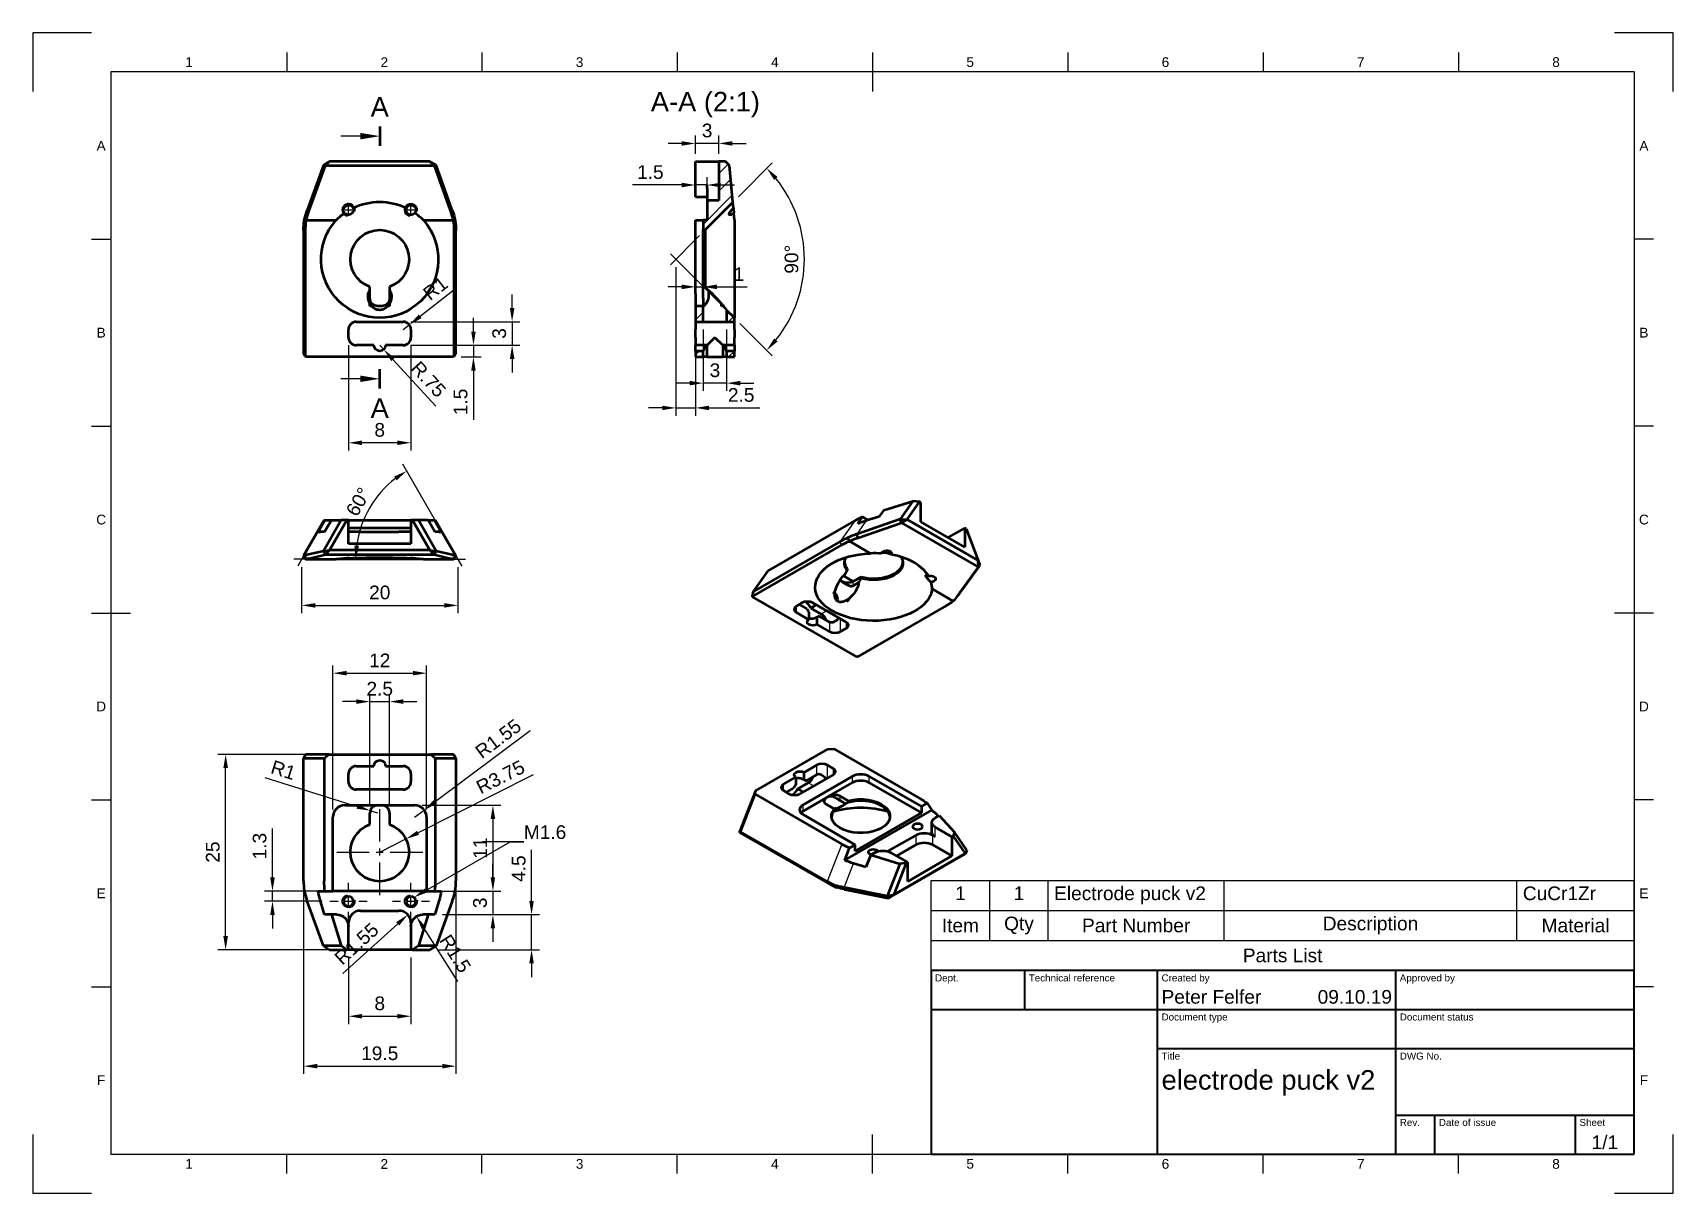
# Model space of a CAD drawing. Header units: millimetres. Extents: x 0 to 420, y 0 to 297.
import ezdxf
from ezdxf import colors
from ezdxf.entities.mleader import LeaderData, LeaderLine
from ezdxf.enums import TextEntityAlignment as Align
from ezdxf.math import Vec2, Vec3

# ---------------------------------------------------------------- set-up
doc = ezdxf.new("R2010")
doc.units = ezdxf.units.MM
doc.header["$LTSCALE"] = 0.75
doc.linetypes.add('CENTER2', pattern=[28.575, 19.05, -3.175, 3.175, -3.175])
for name, color, linetype, lineweight in [('Border', 7, 'Continuous', 25), ('Edge Extensions', 7, 'Continuous', 25), ('FD_Dimensions', 7, 'Continuous', 25), ('Hatching', 7, 'Continuous', 25), ('Leaders', 7, 'Continuous', 25), ('Parts Lists', 7, 'Continuous', 25), ('Section Lines', 7, 'Continuous', 25), ('Smart Centers', 7, 'CENTER2', 25), ('TitleBlock', 7, 'Continuous', 35), ('View Labels', 7, 'Continuous', 25), ('Visible', 7, 'Continuous', 50), ('Visible Narrow', 7, 'Continuous', 25)]:
    doc.layers.add(name, color=color, linetype=linetype, lineweight=lineweight)
doc.styles.add('FusionTitle', font='')
doc.styles.get("Standard").update_dxf_attribs({"font": 'arial.ttf'})
doc.styles.get('FusionTitle').set_extended_font_data('Arial Unicode MS')
doc.dimstyles.new('Dim-ISO-25', dxfattribs={"dimtxt": 3.5, "dimasz": 3.5, "dimexe": 2, "dimexo": 2, "dimgap": 1.5, "dimtad": 1, "dimzin": 12, "dimdsep": 46, "dimtxsty": 'Standard', "dimcen": 0, "dimazin": 3, "dimtp": 0.1, "dimtm": 0.1, "dimtfac": 0.714, "dimtmove": 0, "dimatfit": 3, "dimfxl": 1, "dimtzin": 12, "dimarcsym": 0})

msp = doc.modelspace()

# ---------------------------------------------------------------- texts
at = {"layer": 'Section Lines', "char_height": 5, "attachment_point": 5}
for insert in [(88.826, 278.053), (88.826, 200.948)]:
    msp.add_mtext('A', dxfattribs=dict(at, insert=insert))
at = {"layer": 'View Labels', "insert": (172.207, 275.371), "char_height": 5, "width": 30.21487, "attachment_point": 8}
msp.add_mtext('A-A (2:1)', dxfattribs=at)

# ---------------------------------------------------------------- blocks, each defined once
blk = doc.blocks.new('ISO_A3_SHEET')
at = {"layer": 'Border'}
for p, q in [((15, 297), (0, 297)), ((0, 297), (0, 282)), ((420, 297), (405, 297)), ((420, 282), (420, 297)), ((65, 292), (65, 287)), ((115, 292), (115, 287)), ((165, 292), (165, 287)), ((215, 292), (215, 282)), ((265, 292), (265, 287)), ((315, 292), (315, 287)), ((365, 292), (365, 287)), ((410, 287), (20, 287)), ((20, 287), (20, 10)), ((410, 287), (410, 10)), ((15, 244.16666), (20, 244.16666)), ((415, 244.16666), (410, 244.16666)), ((15, 196.33333), (20, 196.33333)), ((415, 196.33333), (410, 196.33333)), ((15, 148.5), (25, 148.5)), ((415, 148.5), (405, 148.5)), ((15, 100.66667), (20, 100.66667)), ((415, 100.66667), (410, 100.66667)), ((15, 52.83334), (20, 52.83334)), ((415, 52.83334), (410, 52.83334)), ((0, 15), (0, 0)), ((215, 5), (215, 15)), ((420, 0), (420, 15)), ((20, 10), (410, 10)), ((65, 5), (65, 10)), ((115, 5), (115, 10)), ((165, 5), (165, 10)), ((265, 5), (265, 10)), ((315, 5), (315, 10)), ((365, 5), (365, 10)), ((0, 0), (15, 0)), ((405, 0), (420, 0))]:
    blk.add_line(p, q, dxfattribs=at)
at = {"layer": 'Border', "style": 'FusionTitle'}
for s, p in [('1', (40, 289.5)), ('2', (90, 289.5)), ('3', (140, 289.5)), ('4', (190, 289.5)), ('5', (240, 289.5)), ('6', (290, 289.5)), ('7', (340, 289.5)), ('8', (390, 289.5)), ('A', (17.5, 268.08333)), ('A', (412.5, 268.08333)), ('B', (17.5, 220.25)), ('B', (412.5, 220.25)), ('C', (17.5, 172.41667)), ('C', (412.5, 172.41667)), ('D', (17.5, 124.58334)), ('D', (412.5, 124.58334)), ('E', (17.5, 76.75001)), ('E', (412.5, 76.75001)), ('F', (17.5, 28.91668)), ('F', (412.5, 28.91668)), ('1', (40, 7.5)), ('2', (90, 7.5)), ('3', (140, 7.5)), ('4', (190, 7.5)), ('5', (240, 7.5)), ('6', (290, 7.5)), ('7', (340, 7.5)), ('8', (390, 7.5))]:
    blk.add_text(s, height=2.5, dxfattribs=at).set_placement(p, align=Align.MIDDLE)
blk = doc.blocks.new('ISO_TITLEBLOCK')
at = {"layer": 'TitleBlock'}
for p, q in [((0, 47), (-180, 47)), ((-180, 47), (-180, 0)), ((-156, 37), (-156, 47)), ((-122, 0), (-122, 47)), ((-61, 0), (-61, 47)), ((0, 0), (0, 47)), ((-180, 37), (0, 37)), ((-122, 27), (0, 27)), ((-61, 10), (0, 10)), ((-51, 0), (-51, 10)), ((-15, 0), (-15, 10)), ((-180, 0), (0, 0))]:
    blk.add_line(p, q, dxfattribs=at)
at = {"layer": 'TitleBlock', "style": 'FusionTitle'}
for s, p in [('Dept.', (-179, 46)), ('Technical reference', (-155, 46)), ('Created by', (-121, 46)), ('Approved by', (-60, 46)), ('Document type', (-121, 36)), ('Document status', (-60, 36)), ('Title', (-121, 26)), ('DWG No.', (-60, 26)), ('Rev.', (-60, 9)), ('Date of issue', (-50, 9)), ('Sheet', (-14, 9))]:
    blk.add_text(s, height=1.8, dxfattribs=at).set_placement(p, align=Align.TOP_LEFT)
for tag, p, height in [('DEPT', (-179, 38.5), 3.5), ('TECHNICAL_REFERENCE', (-155, 38.5), 3.5), ('CREATED_BY', (-121, 38.5), 3.5), ('APPROVED_BY', (-60, 38.5), 3.5), ('DOCUMENT_TYPE', (-121, 28.5), 3.5), ('DOCUMENT_STATUS', (-60, 28.5), 3.5), ('TITLE_1', (-121, 16.5), 5), ('TITLE_2', (-121, 9), 5), ('TITLE_3', (-121, 1.5), 5), ('DATE_OF_ISSUE', (-50, 1.5), 3.5)]:
    blk.add_attdef(tag, p, '', height=height, dxfattribs=at)
for tag, p in [('CREATED_DATE', (-62, 38.5)), ('APPROVED_DATE', (-1, 38.5))]:
    blk.add_attdef(tag, text='', height=3.5, dxfattribs=at).set_placement(p, align=Align.RIGHT)
for tag, height, p in [('DRAWING_NUMBER', 5, (-30.5, 16.6)), ('REV', 3.5, (-56, 3.1)), ('SHEET', 3.5, (-7.5, 3.1))]:
    blk.add_attdef(tag, text='', height=height, dxfattribs=at).set_placement(p, align=Align.MIDDLE)
blk = doc.blocks.new('*U9')
at = {"layer": 'Smart Centers', "color": 0, "linetype": 'Continuous', "ltscale": 0.75, "transparency": 16777216}
for p, q in [((-0.892969, 0), (0.892969, 0)), ((0, -0.892969), (0, 0.892969))]:
    blk.add_line(p, q, dxfattribs=at)
blk = doc.blocks.new('*U10')
at = {"layer": 'Smart Centers', "color": 0, "linetype": 'Continuous', "ltscale": 0.75, "transparency": 16777216}
for p, q in [((-0.892969, 0), (0.892969, 0)), ((0, -0.892969), (0, 0.892969))]:
    blk.add_line(p, q, dxfattribs=at)
blk = doc.blocks.new('*D46')
at = {"layer": 'Defpoints', "color": 0, "transparency": 16777216}
for p in [(80.826054, 219.049539), (96.826054, 219.049539), (80.826054, 192.06688)]:
    blk.add_point(p, dxfattribs=at)
at = {"layer": 'FD_Dimensions', "lineweight": -2, "transparency": 16777216}
for p, q in [((80.826054, 217.049539), (80.826054, 190.06688)), ((96.826054, 217.049539), (96.826054, 190.06688)), ((93.326054, 192.06688), (84.326054, 192.06688))]:
    blk.add_line(p, q, dxfattribs=at)
at = {"layer": 'FD_Dimensions', "transparency": 16777216}
for points in [[(84.326054, 192.650214), (84.326054, 191.483547), (80.826054, 192.06688)], [(93.326054, 192.650214), (93.326054, 191.483547), (96.826054, 192.06688)]]:
    blk.add_solid(points, dxfattribs=at)
at = {"layer": 'FD_Dimensions', "color": 0, "transparency": 16777216, "insert": (88.826054, 195.353886), "char_height": 3.5, "attachment_point": 5}
blk.add_mtext('8', dxfattribs=at)
blk = doc.blocks.new('*D47')
at = {"layer": 'Defpoints', "color": 0, "transparency": 16777216}
for p in [(94.826054, 221.049539), (96.404408, 222.27787)]:
    blk.add_point(p, dxfattribs=at)
at = {"layer": 'FD_Dimensions', "lineweight": -2, "transparency": 16777216}
for p, q in [((108.217032, 231.470876), (99.166528, 224.427451)), ((94.826054, 221.049539), (96.404408, 222.27787))]:
    blk.add_line(p, q, dxfattribs=at)
at = {"layer": 'FD_Dimensions', "transparency": 16777216}
blk.add_solid([(98.808265, 224.887804), (99.524792, 223.967097), (96.404408, 222.27787)], dxfattribs=at)
at = {"layer": 'FD_Dimensions', "color": 0, "transparency": 16777216, "insert": (103.072402, 231.594431), "char_height": 3.5, "attachment_point": 5, "rotation": 37.89134059}
blk.add_mtext('R1', dxfattribs=at)
blk = doc.blocks.new('*D48')
at = {"layer": 'Defpoints', "color": 0, "transparency": 16777216}
for p in [(94.826054, 223.049539), (94.826054, 217.049539), (122.720989, 217.049539)]:
    blk.add_point(p, dxfattribs=at)
at = {"layer": 'FD_Dimensions', "lineweight": -2, "transparency": 16777216}
for p, q in [((122.720989, 226.549539), (122.720989, 230.049539)), ((96.826054, 223.049539), (124.720989, 223.049539)), ((122.720989, 223.049539), (122.720989, 217.049539)), ((96.826054, 217.049539), (124.720989, 217.049539)), ((122.720989, 213.549539), (122.720989, 210.049539))]:
    blk.add_line(p, q, dxfattribs=at)
at = {"layer": 'FD_Dimensions', "transparency": 16777216}
for points in [[(122.137656, 226.549539), (123.304323, 226.549539), (122.720989, 223.049539)], [(122.137656, 213.549539), (123.304323, 213.549539), (122.720989, 217.049539)]]:
    blk.add_solid(points, dxfattribs=at)
at = {"layer": 'FD_Dimensions', "color": 0, "transparency": 16777216, "insert": (119.43279, 220.049539), "char_height": 3.5, "attachment_point": 5, "rotation": 90}
blk.add_mtext('3', dxfattribs=at)
blk = doc.blocks.new('*D49')
at = {"layer": 'Defpoints', "color": 0, "transparency": 16777216}
for p in [(94.826054, 217.049539), (107.671354, 214.049539), (112.821495, 214.049539)]:
    blk.add_point(p, dxfattribs=at)
at = {"layer": 'FD_Dimensions', "lineweight": -2, "transparency": 16777216}
for p, q in [((112.821495, 220.549539), (112.821495, 224.049539)), ((96.826054, 217.049539), (114.821495, 217.049539)), ((112.821495, 217.049539), (112.821495, 214.049539)), ((109.671354, 214.049539), (114.821495, 214.049539)), ((112.821495, 210.549539), (112.821495, 197.980644))]:
    blk.add_line(p, q, dxfattribs=at)
at = {"layer": 'FD_Dimensions', "transparency": 16777216}
for points in [[(112.238161, 220.549539), (113.404828, 220.549539), (112.821495, 217.049539)], [(112.238161, 210.549539), (113.404828, 210.549539), (112.821495, 214.049539)]]:
    blk.add_solid(points, dxfattribs=at)
at = {"layer": 'FD_Dimensions', "color": 0, "transparency": 16777216, "insert": (109.534489, 202.515091), "char_height": 3.5, "attachment_point": 5, "rotation": 90}
blk.add_mtext('1.5', dxfattribs=at)
blk = doc.blocks.new('*D50')
at = {"layer": 'Defpoints', "color": 0, "transparency": 16777216}
for p in [(88.826054, 217.049539), (89.841111, 215.945157)]:
    blk.add_point(p, dxfattribs=at)
at = {"layer": 'FD_Dimensions', "lineweight": -2, "transparency": 16777216}
for p, q in [((88.826054, 217.049539), (89.841111, 215.945157)), ((103.204636, 201.405628), (92.209576, 213.368264))]:
    blk.add_line(p, q, dxfattribs=at)
at = {"layer": 'FD_Dimensions', "transparency": 16777216}
blk.add_solid([(92.639058, 213.763008), (91.780094, 212.97352), (89.841111, 215.945157)], dxfattribs=at)
at = {"layer": 'FD_Dimensions', "color": 0, "transparency": 16777216, "insert": (101.306139, 208.317984), "char_height": 3.5, "attachment_point": 5, "rotation": 312.58662293}
blk.add_mtext('R.75', dxfattribs=at)
blk = doc.blocks.new('*D51')
at = {"layer": 'Defpoints', "color": 0, "transparency": 16777216}
for p in [(179.242967, 253.647288), (172.145218, 246.549539), (196.43783, 230.530734), (177.645218, 226.049539), (179.645218, 224.049539)]:
    blk.add_point(p, dxfattribs=at)
at = {"layer": 'FD_Dimensions', "lineweight": -2, "transparency": 16777216}
for p, q in [((180.657181, 255.061502), (189.333239, 263.73756)), ((181.059432, 222.635325), (189.333239, 214.361518))]:
    blk.add_line(p, q, dxfattribs=at)
blk.add_arc((164.645218, 239.049539), 32.914134, 321.095552, 38.904448, dxfattribs=at)
at = {"layer": 'FD_Dimensions', "transparency": 16777216}
for points in [[(189.824986, 259.330423), (190.692639, 260.110352), (187.919025, 262.323346)], [(190.692639, 217.988726), (189.824986, 218.768655), (187.919025, 215.775732)]]:
    blk.add_solid(points, dxfattribs=at)
at = {"layer": 'FD_Dimensions', "color": 0, "transparency": 16777216, "insert": (194.272346, 239.049539), "char_height": 3.5, "attachment_point": 5, "rotation": 90}
blk.add_mtext('90°', dxfattribs=at)
blk = doc.blocks.new('*U17')
at = {"layer": 'Edge Extensions', "color": 0, "ltscale": 0.75, "transparency": 16777216}
for p, q in [((6.085786, 6.085786), (-1.414214, -1.414214)), ((11.585786, -11.585786), (-1.414214, 1.414214))]:
    blk.add_line(p, q, dxfattribs=at)
blk = doc.blocks.new('*D52')
at = {"layer": 'Defpoints', "color": 0, "transparency": 16777216}
for p in [(164.645218, 239.049539), (169.645218, 223.049539), (169.645218, 200.993859)]:
    blk.add_point(p, dxfattribs=at)
at = {"layer": 'FD_Dimensions', "lineweight": -2, "transparency": 16777216}
for p, q in [((164.645218, 237.049539), (164.645218, 198.993859)), ((169.645218, 221.049539), (169.645218, 198.993859)), ((161.145218, 200.993859), (157.645218, 200.993859)), ((164.645218, 200.993859), (169.645218, 200.993859)), ((173.145218, 200.993859), (186.103267, 200.993859))]:
    blk.add_line(p, q, dxfattribs=at)
at = {"layer": 'FD_Dimensions', "transparency": 16777216}
for points in [[(161.145218, 201.577192), (161.145218, 200.410525), (164.645218, 200.993859)], [(173.145218, 201.577192), (173.145218, 200.410525), (169.645218, 200.993859)]]:
    blk.add_solid(points, dxfattribs=at)
at = {"layer": 'FD_Dimensions', "color": 0, "transparency": 16777216, "insert": (181.374243, 204.280864), "char_height": 3.5, "attachment_point": 5}
blk.add_mtext('2.5', dxfattribs=at)
blk = doc.blocks.new('*D53')
at = {"layer": 'Defpoints', "color": 0, "transparency": 16777216}
for p in [(171.645218, 223.049539), (177.645218, 223.049539), (171.645218, 207.329522)]:
    blk.add_point(p, dxfattribs=at)
at = {"layer": 'FD_Dimensions', "lineweight": -2, "transparency": 16777216}
for p, q in [((171.645218, 221.049539), (171.645218, 205.329522)), ((177.645218, 221.049539), (177.645218, 205.329522)), ((168.145218, 207.329522), (164.645218, 207.329522)), ((177.645218, 207.329522), (171.645218, 207.329522)), ((181.145218, 207.329522), (184.645218, 207.329522))]:
    blk.add_line(p, q, dxfattribs=at)
at = {"layer": 'FD_Dimensions', "transparency": 16777216}
for points in [[(168.145218, 207.912855), (168.145218, 206.746188), (171.645218, 207.329522)], [(181.145218, 207.912855), (181.145218, 206.746188), (177.645218, 207.329522)]]:
    blk.add_solid(points, dxfattribs=at)
at = {"layer": 'FD_Dimensions', "color": 0, "transparency": 16777216, "insert": (174.645218, 210.617721), "char_height": 3.5, "attachment_point": 5}
blk.add_mtext('3', dxfattribs=at)
blk = doc.blocks.new('*D54')
at = {"layer": 'Defpoints', "color": 0, "transparency": 16777216}
for p in [(69.326054, 79.938724), (108.326054, 79.938724), (108.326054, 32.507679)]:
    blk.add_point(p, dxfattribs=at)
at = {"layer": 'FD_Dimensions', "lineweight": -2, "transparency": 16777216}
for p, q in [((69.326054, 77.938724), (69.326054, 30.507679)), ((108.326054, 77.938724), (108.326054, 30.507679)), ((72.826054, 32.507679), (104.826054, 32.507679))]:
    blk.add_line(p, q, dxfattribs=at)
at = {"layer": 'FD_Dimensions', "transparency": 16777216}
for points in [[(72.826054, 33.091012), (72.826054, 31.924345), (69.326054, 32.507679)], [(104.826054, 33.091012), (104.826054, 31.924345), (108.326054, 32.507679)]]:
    blk.add_solid(points, dxfattribs=at)
at = {"layer": 'FD_Dimensions', "color": 0, "transparency": 16777216, "insert": (88.826054, 35.794684), "char_height": 3.5, "attachment_point": 5}
blk.add_mtext('19.5', dxfattribs=at)
blk = doc.blocks.new('*D55')
at = {"layer": 'Defpoints', "color": 0, "transparency": 16777216}
for p in [(80.826054, 62.305674), (96.826054, 62.305674), (96.826054, 45.288919)]:
    blk.add_point(p, dxfattribs=at)
at = {"layer": 'FD_Dimensions', "lineweight": -2, "transparency": 16777216}
for p, q in [((80.826054, 60.305674), (80.826054, 43.288919)), ((96.826054, 60.305674), (96.826054, 43.288919)), ((84.326054, 45.288919), (93.326054, 45.288919))]:
    blk.add_line(p, q, dxfattribs=at)
at = {"layer": 'FD_Dimensions', "transparency": 16777216}
for points in [[(84.326054, 45.872252), (84.326054, 44.705586), (80.826054, 45.288919)], [(93.326054, 45.872252), (93.326054, 44.705586), (96.826054, 45.288919)]]:
    blk.add_solid(points, dxfattribs=at)
at = {"layer": 'FD_Dimensions', "color": 0, "transparency": 16777216, "insert": (88.826054, 48.575924), "char_height": 3.5, "attachment_point": 5}
blk.add_mtext('8', dxfattribs=at)
blk = doc.blocks.new('*D56')
at = {"layer": 'Defpoints', "color": 0, "transparency": 16777216}
for p in [(93.726054, 69.205674), (96.023366, 71.287106)]:
    blk.add_point(p, dxfattribs=at)
at = {"layer": 'FD_Dimensions', "lineweight": -2, "transparency": 16777216}
blk.add_line((79.373593, 56.201924), (93.429627, 68.937102), dxfattribs=at)
at = {"layer": 'FD_Dimensions', "transparency": 16777216}
blk.add_solid([(93.03796, 69.369392), (93.821294, 68.504812), (96.023366, 71.287106)], dxfattribs=at)
at = {"layer": 'FD_Dimensions', "color": 0, "transparency": 16777216, "insert": (82.897748, 63.830407), "char_height": 3.5, "attachment_point": 5, "rotation": 42.17752839}
blk.add_mtext('R1.55', dxfattribs=at)
blk = doc.blocks.new('*D57')
at = {"layer": 'Defpoints', "color": 0, "transparency": 16777216}
for p in [(98.217988, 70.838286), (99.826054, 68.305674)]:
    blk.add_point(p, dxfattribs=at)
at = {"layer": 'FD_Dimensions', "lineweight": -2, "transparency": 16777216}
blk.add_line((108.803328, 54.166986), (100.094065, 67.883572), dxfattribs=at)
at = {"layer": 'FD_Dimensions', "transparency": 16777216}
blk.add_solid([(100.586518, 68.196252), (99.601613, 67.570892), (98.217988, 70.838286)], dxfattribs=at)
at = {"layer": 'FD_Dimensions', "color": 0, "transparency": 16777216, "insert": (108.161638, 61.30983), "char_height": 3.5, "attachment_point": 5, "rotation": 302.41324791}
blk.add_mtext('R1.5', dxfattribs=at)
blk = doc.blocks.new('*U24')
at = {"layer": 'Smart Centers', "color": 0, "ltscale": 0.75, "transparency": 16777216}
for p, q in [((0, 2.678906), (0, 4.771)), ((-4.771, 0), (-2.678906, 0)), ((2.678906, 0), (4.771, 0)), ((0, -4.771), (0, -2.678906))]:
    blk.add_line(p, q, dxfattribs=at)
at = {"layer": 'Smart Centers', "color": 0, "linetype": 'Continuous', "ltscale": 0.75, "transparency": 16777216}
for p, q in [((-0.892969, 0), (0.892969, 0)), ((0, -0.892969), (0, 0.892969))]:
    blk.add_line(p, q, dxfattribs=at)
blk = doc.blocks.new('*U25')
at = {"layer": 'Smart Centers', "color": 0, "ltscale": 0.75, "transparency": 16777216}
for p, q in [((0, 2.678906), (0, 4.771)), ((-4.771, 0), (-2.678906, 0)), ((2.678906, 0), (4.771, 0)), ((0, -4.771), (0, -2.678906))]:
    blk.add_line(p, q, dxfattribs=at)
at = {"layer": 'Smart Centers', "color": 0, "linetype": 'Continuous', "ltscale": 0.75, "transparency": 16777216}
for p, q in [((-0.892969, 0), (0.892969, 0)), ((0, -0.892969), (0, 0.892969))]:
    blk.add_line(p, q, dxfattribs=at)
blk = doc.blocks.new('*U26')
at = {"layer": 'Smart Centers', "color": 0, "ltscale": 0.75, "transparency": 16777216}
for p, q in [((0, 2.678906), (0, 11)), ((-11, 0), (-2.678906, 0)), ((2.678906, 0), (11, 0)), ((0, -11), (0, -2.678906))]:
    blk.add_line(p, q, dxfattribs=at)
at = {"layer": 'Smart Centers', "color": 0, "linetype": 'Continuous', "ltscale": 0.75, "transparency": 16777216}
for p, q in [((-0.892969, 0), (0.892969, 0)), ((0, -0.892969), (0, 0.892969))]:
    blk.add_line(p, q, dxfattribs=at)
blk = doc.blocks.new('*D58')
at = {"layer": 'Defpoints', "color": 0, "transparency": 16777216}
for p in [(104.583591, 77.305674), (102.928196, 71.305674), (117.798749, 71.305674)]:
    blk.add_point(p, dxfattribs=at)
at = {"layer": 'FD_Dimensions', "lineweight": -2, "transparency": 16777216}
for p, q in [((117.798749, 80.805674), (117.798749, 84.305674)), ((106.583591, 77.305674), (119.798749, 77.305674)), ((117.798749, 77.305674), (117.798749, 71.305674)), ((104.928196, 71.305674), (119.798749, 71.305674)), ((117.798749, 67.805674), (117.798749, 64.305674))]:
    blk.add_line(p, q, dxfattribs=at)
at = {"layer": 'FD_Dimensions', "transparency": 16777216}
for points in [[(117.215416, 80.805674), (118.382082, 80.805674), (117.798749, 77.305674)], [(117.215416, 67.805674), (118.382082, 67.805674), (117.798749, 71.305674)]]:
    blk.add_solid(points, dxfattribs=at)
at = {"layer": 'FD_Dimensions', "color": 0, "transparency": 16777216, "insert": (114.51055, 74.305674), "char_height": 3.5, "attachment_point": 5, "rotation": 90}
blk.add_mtext('3', dxfattribs=at)
blk = doc.blocks.new('*D59')
at = {"layer": 'Defpoints', "color": 0, "transparency": 16777216}
for p in [(61.362317, 77.305674), (76.826054, 77.305674), (76.055054, 74.705674)]:
    blk.add_point(p, dxfattribs=at)
at = {"layer": 'FD_Dimensions', "lineweight": -2, "transparency": 16777216}
for p, q in [((61.362317, 80.805674), (61.362317, 93.348307)), ((74.826054, 77.305674), (59.362317, 77.305674)), ((61.362317, 74.705674), (61.362317, 77.305674)), ((74.055054, 74.705674), (59.362317, 74.705674)), ((61.362317, 71.205674), (61.362317, 67.705674))]:
    blk.add_line(p, q, dxfattribs=at)
at = {"layer": 'FD_Dimensions', "transparency": 16777216}
for points in [[(60.778983, 80.805674), (61.94565, 80.805674), (61.362317, 77.305674)], [(60.778983, 71.205674), (61.94565, 71.205674), (61.362317, 74.705674)]]:
    blk.add_solid(points, dxfattribs=at)
at = {"layer": 'FD_Dimensions', "color": 0, "transparency": 16777216, "insert": (58.074117, 88.826991), "char_height": 3.5, "attachment_point": 5, "rotation": 90}
blk.add_mtext('1.3', dxfattribs=at)
blk = doc.blocks.new('*D60')
at = {"layer": 'Defpoints', "color": 0, "transparency": 16777216}
for p in [(102.928196, 71.305674), (127.698244, 71.305674), (101.695313, 62.305674)]:
    blk.add_point(p, dxfattribs=at)
at = {"layer": 'FD_Dimensions', "lineweight": -2, "transparency": 16777216}
for p, q in [((127.698244, 74.805674), (127.698244, 87.844896)), ((104.928196, 71.305674), (129.698244, 71.305674)), ((127.698244, 62.305674), (127.698244, 71.305674)), ((103.695313, 62.305674), (129.698244, 62.305674)), ((127.698244, 58.805674), (127.698244, 55.305674))]:
    blk.add_line(p, q, dxfattribs=at)
at = {"layer": 'FD_Dimensions', "transparency": 16777216}
for points in [[(127.114911, 74.805674), (128.281577, 74.805674), (127.698244, 71.305674)], [(127.114911, 58.805674), (128.281577, 58.805674), (127.698244, 62.305674)]]:
    blk.add_solid(points, dxfattribs=at)
at = {"layer": 'FD_Dimensions', "color": 0, "transparency": 16777216, "insert": (124.418401, 83.075285), "char_height": 3.5, "attachment_point": 5, "rotation": 90}
blk.add_mtext('4.5', dxfattribs=at)
blk = doc.blocks.new('*D61')
at = {"layer": 'Defpoints', "color": 0, "transparency": 16777216}
for p in [(49.375557, 112.305674), (75.754258, 112.305674), (80.826054, 62.305674)]:
    blk.add_point(p, dxfattribs=at)
at = {"layer": 'FD_Dimensions', "lineweight": -2, "transparency": 16777216}
for p, q in [((73.754258, 112.305674), (47.375557, 112.305674)), ((49.375557, 65.805674), (49.375557, 108.805674)), ((78.826054, 62.305674), (47.375557, 62.305674))]:
    blk.add_line(p, q, dxfattribs=at)
at = {"layer": 'FD_Dimensions', "transparency": 16777216}
for points in [[(48.792224, 108.805674), (49.958891, 108.805674), (49.375557, 112.305674)], [(48.792224, 65.805674), (49.958891, 65.805674), (49.375557, 62.305674)]]:
    blk.add_solid(points, dxfattribs=at)
at = {"layer": 'FD_Dimensions', "color": 0, "transparency": 16777216, "insert": (46.088552, 87.305674), "char_height": 3.5, "attachment_point": 5, "rotation": 90}
blk.add_mtext('25', dxfattribs=at)
blk = doc.blocks.new('*D62')
at = {"layer": 'Defpoints', "color": 0, "transparency": 16777216}
for p in [(97.726054, 99.305674), (100.826054, 77.305674), (117.798749, 77.305674)]:
    blk.add_point(p, dxfattribs=at)
at = {"layer": 'FD_Dimensions', "lineweight": -2, "transparency": 16777216}
for p, q in [((99.726054, 99.305674), (119.798749, 99.305674)), ((117.798749, 95.805674), (117.798749, 80.805674)), ((102.826054, 77.305674), (119.798749, 77.305674))]:
    blk.add_line(p, q, dxfattribs=at)
at = {"layer": 'FD_Dimensions', "transparency": 16777216}
for points in [[(117.215416, 95.805674), (118.382082, 95.805674), (117.798749, 99.305674)], [(117.215416, 80.805674), (118.382082, 80.805674), (117.798749, 77.305674)]]:
    blk.add_solid(points, dxfattribs=at)
at = {"layer": 'FD_Dimensions', "color": 0, "transparency": 16777216, "insert": (114.541587, 88.305674), "char_height": 3.5, "attachment_point": 5, "rotation": 90}
blk.add_mtext('11', dxfattribs=at)
blk = doc.blocks.new('*D63')
at = {"layer": 'Defpoints', "color": 0, "transparency": 16777216}
for p in [(95.528718, 90.670835), (88.826054, 87.305674)]:
    blk.add_point(p, dxfattribs=at)
at = {"layer": 'FD_Dimensions', "lineweight": -2, "transparency": 16777216}
for p, q in [((128.13303, 107.040262), (98.656627, 92.241243)), ((88.826054, 87.305674), (95.528718, 90.670835))]:
    blk.add_line(p, q, dxfattribs=at)
at = {"layer": 'FD_Dimensions', "transparency": 16777216}
blk.add_solid([(98.394892, 92.762561), (98.918362, 91.719925), (95.528718, 90.670835)], dxfattribs=at)
at = {"layer": 'FD_Dimensions', "color": 0, "transparency": 16777216, "insert": (119.746199, 106.5089), "char_height": 3.5, "attachment_point": 5, "rotation": 26.65955055}
blk.add_mtext('R3.75', dxfattribs=at)
blk = doc.blocks.new('*D64')
at = {"layer": 'Defpoints', "color": 0, "transparency": 16777216}
for p in [(100.210054, 98.060329), (97.726054, 96.205674)]:
    blk.add_point(p, dxfattribs=at)
at = {"layer": 'FD_Dimensions', "lineweight": -2, "transparency": 16777216}
for p, q in [((127.330518, 118.309566), (103.01457, 100.154294)), ((97.726054, 96.205674), (100.210054, 98.060329))]:
    blk.add_line(p, q, dxfattribs=at)
at = {"layer": 'FD_Dimensions', "transparency": 16777216}
blk.add_solid([(102.665576, 100.621713), (103.363564, 99.686875), (100.210054, 98.060329)], dxfattribs=at)
at = {"layer": 'FD_Dimensions', "color": 0, "transparency": 16777216, "insert": (119.167101, 116.316568), "char_height": 3.5, "attachment_point": 5, "rotation": 36.74652827}
blk.add_mtext('R1.55', dxfattribs=at)
blk = doc.blocks.new('*D65')
at = {"layer": 'Defpoints', "color": 0, "transparency": 16777216}
for p in [(100.826054, 133.100881), (76.826054, 96.205674), (100.826054, 96.205674)]:
    blk.add_point(p, dxfattribs=at)
at = {"layer": 'FD_Dimensions', "color": 0, "lineweight": -2, "transparency": 16777216}
for p, q in [((76.826054, 98.205674), (76.826054, 135.100881)), ((100.826054, 98.205674), (100.826054, 135.100881)), ((80.326054, 133.100881), (97.326054, 133.100881))]:
    blk.add_line(p, q, dxfattribs=at)
at = {"layer": 'FD_Dimensions', "color": 0, "transparency": 16777216}
for points in [[(80.326054, 133.684214), (80.326054, 132.517548), (76.826054, 133.100881)], [(97.326054, 133.684214), (97.326054, 132.517548), (100.826054, 133.100881)]]:
    blk.add_solid(points, dxfattribs=at)
at = {"layer": 'FD_Dimensions', "color": 0, "transparency": 16777216, "insert": (88.826054, 136.358043), "char_height": 3.5, "attachment_point": 5}
blk.add_mtext('12', dxfattribs=at)
blk = doc.blocks.new('*D66')
at = {"layer": 'Defpoints', "color": 0, "transparency": 16777216}
for p in [(91.326054, 125.820651), (86.326054, 97.305674), (91.326054, 97.305674)]:
    blk.add_point(p, dxfattribs=at)
at = {"layer": 'FD_Dimensions', "color": 0, "lineweight": -2, "transparency": 16777216}
for p, q in [((86.326054, 99.305674), (86.326054, 127.820651)), ((91.326054, 99.305674), (91.326054, 127.820651)), ((82.826054, 125.820651), (79.326054, 125.820651)), ((86.326054, 125.820651), (91.326054, 125.820651)), ((94.826054, 125.820651), (98.326054, 125.820651))]:
    blk.add_line(p, q, dxfattribs=at)
at = {"layer": 'FD_Dimensions', "color": 0, "transparency": 16777216}
for points in [[(82.826054, 126.403985), (82.826054, 125.237318), (86.326054, 125.820651)], [(94.826054, 126.403985), (94.826054, 125.237318), (91.326054, 125.820651)]]:
    blk.add_solid(points, dxfattribs=at)
at = {"layer": 'FD_Dimensions', "color": 0, "transparency": 16777216, "insert": (88.826054, 129.107657), "char_height": 3.5, "attachment_point": 5}
blk.add_mtext('2.5', dxfattribs=at)
blk = doc.blocks.new('*D67')
at = {"layer": 'Defpoints', "color": 0, "transparency": 16777216}
for p in [(86.417859, 97.904664), (88.326054, 97.305674)]:
    blk.add_point(p, dxfattribs=at)
at = {"layer": 'FD_Dimensions', "lineweight": -2, "transparency": 16777216}
for p, q in [((59.372197, 106.394402), (83.078516, 98.952897)), ((88.326054, 97.305674), (86.417859, 97.904664))]:
    blk.add_line(p, q, dxfattribs=at)
at = {"layer": 'FD_Dimensions', "transparency": 16777216}
blk.add_solid([(83.253222, 99.509454), (82.903811, 98.396339), (86.417859, 97.904664)], dxfattribs=at)
at = {"layer": 'FD_Dimensions', "color": 0, "transparency": 16777216, "insert": (64.148961, 108.308823), "char_height": 3.5, "attachment_point": 5, "rotation": 342.57272805}
blk.add_mtext('R1', dxfattribs=at)
blk = doc.blocks.new('*D68')
at = {"layer": 'Defpoints', "color": 0, "transparency": 16777216}
for p in [(169.645218, 268.689023), (169.645218, 264.049539), (175.645218, 264.049539)]:
    blk.add_point(p, dxfattribs=at)
at = {"layer": 'FD_Dimensions', "lineweight": -2, "transparency": 16777216}
for p, q in [((169.645218, 266.049539), (169.645218, 270.689023)), ((175.645218, 266.049539), (175.645218, 270.689023)), ((166.145218, 268.689023), (162.645218, 268.689023)), ((175.645218, 268.689023), (169.645218, 268.689023)), ((179.145218, 268.689023), (182.645218, 268.689023))]:
    blk.add_line(p, q, dxfattribs=at)
at = {"layer": 'FD_Dimensions', "transparency": 16777216}
for points in [[(166.145218, 269.272356), (166.145218, 268.10569), (169.645218, 268.689023)], [(179.145218, 269.272356), (179.145218, 268.10569), (175.645218, 268.689023)]]:
    blk.add_solid(points, dxfattribs=at)
at = {"layer": 'FD_Dimensions', "color": 0, "transparency": 16777216, "insert": (172.645218, 271.977222), "char_height": 3.5, "attachment_point": 5}
blk.add_mtext('3', dxfattribs=at)
blk = doc.blocks.new('*D69')
at = {"layer": 'Defpoints', "color": 0, "transparency": 16777216}
for p in [(169.645218, 258.049539), (169.645218, 258.049539), (172.645218, 254.049539)]:
    blk.add_point(p, dxfattribs=at)
at = {"layer": 'FD_Dimensions', "lineweight": -2, "transparency": 16777216}
for p, q in [((166.145218, 258.049539), (153.576323, 258.049539)), ((172.645218, 258.049539), (169.645218, 258.049539)), ((172.645218, 256.049539), (172.645218, 260.049539)), ((176.145218, 258.049539), (179.645218, 258.049539))]:
    blk.add_line(p, q, dxfattribs=at)
at = {"layer": 'FD_Dimensions', "transparency": 16777216}
for points in [[(166.145218, 258.632872), (166.145218, 257.466206), (169.645218, 258.049539)], [(176.145218, 258.632872), (176.145218, 257.466206), (172.645218, 258.049539)]]:
    blk.add_solid(points, dxfattribs=at)
at = {"layer": 'FD_Dimensions', "color": 0, "transparency": 16777216, "insert": (158.110771, 261.336544), "char_height": 3.5, "attachment_point": 5}
blk.add_mtext('1.5', dxfattribs=at)
blk = doc.blocks.new('*D70')
at = {"layer": 'Defpoints', "color": 0, "transparency": 16777216}
for p in [(171.645218, 231.978471), (169.645218, 230.149539), (171.645218, 229.049539)]:
    blk.add_point(p, dxfattribs=at)
at = {"layer": 'FD_Dimensions', "lineweight": -2, "transparency": 16777216}
for p, q in [((166.145218, 231.978471), (162.645218, 231.978471)), ((169.645218, 232.149539), (169.645218, 233.978471)), ((169.645218, 231.978471), (171.645218, 231.978471)), ((171.645218, 231.049539), (171.645218, 233.978471)), ((175.145218, 231.978471), (182.93444, 231.978471))]:
    blk.add_line(p, q, dxfattribs=at)
at = {"layer": 'FD_Dimensions', "transparency": 16777216}
for points in [[(166.145218, 232.561804), (166.145218, 231.395138), (169.645218, 231.978471)], [(175.145218, 232.561804), (175.145218, 231.395138), (171.645218, 231.978471)]]:
    blk.add_solid(points, dxfattribs=at)
at = {"layer": 'FD_Dimensions', "color": 0, "transparency": 16777216, "insert": (180.789829, 235.235633), "char_height": 3.5, "attachment_point": 5}
blk.add_mtext('1', dxfattribs=at)
blk = doc.blocks.new('*U40')
at = {"layer": 'Edge Extensions', "color": 0, "ltscale": 0.75, "transparency": 16777216}
for p, q in [((1.222661, 0), (-2, 0)), ((0.5, 0.866025), (-1, -1.732051))]:
    blk.add_line(p, q, dxfattribs=at)
blk = doc.blocks.new('*U41')
at = {"layer": 'Edge Extensions', "color": 0, "ltscale": 0.75, "transparency": 16777216}
for p, q in [((-1.222661, 0), (2, 0)), ((-0.5, 0.866025), (1, -1.732051))]:
    blk.add_line(p, q, dxfattribs=at)
blk = doc.blocks.new('*D71')
at = {"layer": 'Defpoints', "color": 0, "transparency": 16777216}
for p in [(68.826054, 162.242174), (108.826054, 162.242174), (108.826054, 150.448222)]:
    blk.add_point(p, dxfattribs=at)
at = {"layer": 'FD_Dimensions', "lineweight": -2, "transparency": 16777216}
for p, q in [((68.826054, 160.242174), (68.826054, 148.448222)), ((108.826054, 160.242174), (108.826054, 148.448222)), ((72.326054, 150.448222), (105.326054, 150.448222))]:
    blk.add_line(p, q, dxfattribs=at)
at = {"layer": 'FD_Dimensions', "transparency": 16777216}
for points in [[(72.326054, 151.031556), (72.326054, 149.864889), (68.826054, 150.448222)], [(105.326054, 151.031556), (105.326054, 149.864889), (108.826054, 150.448222)]]:
    blk.add_solid(points, dxfattribs=at)
at = {"layer": 'FD_Dimensions', "color": 0, "transparency": 16777216, "insert": (88.826054, 153.735228), "char_height": 3.5, "attachment_point": 5}
blk.add_mtext('20', dxfattribs=at)
blk = doc.blocks.new('*D72')
at = {"layer": 'Defpoints', "color": 0, "transparency": 16777216}
for p in [(88.799961, 179.046062), (107.603393, 162.242174), (108.326054, 163.1082), (109.826054, 160.510124), (110.826054, 162.242174)]:
    blk.add_point(p, dxfattribs=at)
at = {"layer": 'FD_Dimensions', "lineweight": -2, "transparency": 16777216}
for p, q in [((107.326054, 164.840251), (94.75495, 186.614042)), ((105.603393, 162.242174), (80.683846, 162.242174))]:
    blk.add_line(p, q, dxfattribs=at)
blk.add_arc((108.826054, 162.242174), 26.142209, 127.676677, 172.323323, dxfattribs=at)
at = {"layer": 'FD_Dimensions', "transparency": 16777216}
for points in [[(92.522978, 183.417535), (93.172638, 182.448487), (95.75495, 184.881991)], [(83.500166, 165.695274), (82.336116, 165.773373), (82.683846, 162.242174)]]:
    blk.add_solid(points, dxfattribs=at)
at = {"layer": 'FD_Dimensions', "color": 0, "transparency": 16777216, "insert": (83.339607, 176.956781), "char_height": 3.5, "attachment_point": 5, "rotation": 59.99998843}
blk.add_mtext('60°', dxfattribs=at)
blk = doc.blocks.new('*T44')
at = {"layer": 'Parts Lists', "color": 0, "linetype": 'ByBlock', "lineweight": -2, "transparency": 16777216}
for p, q in [((0, 23), (180, 23)), ((0, 0), (0, 23)), ((15, 7.666667), (15, 23)), ((30, 7.666667), (30, 23)), ((75, 7.666667), (75, 23)), ((150, 7.666667), (150, 23)), ((180, 0), (180, 23)), ((0, 15.333333), (180, 15.333333)), ((0, 7.666667), (180, 7.666667)), ((0, 0), (180, 0))]:
    blk.add_line(p, q, dxfattribs=at)
at = {"layer": 'Parts Lists', "color": 0, "transparency": 16777216, "char_height": 3.5}
for s, insert, width, attachment_point in [('1', (7.5, 21.5), 12, 2), ('1', (22.5, 21.5), 12, 2), ('Electrode puck v2', (31.5, 21.5), 42, 1), ('CuCr1Zr', (151.5, 21.5), 27, 1), ('Item', (7.5, 11.5), 12, 5), ('Qty', (22.5, 11.5), 12, 5), ('Part Number', (52.5, 11.5), 42, 5), ('Description', (112.5, 11.5), 72, 5), ('Material', (165, 11.5), 27, 5), ('Parts List', (90, 3.833333), 177, 5)]:
    blk.add_mtext(s, dxfattribs=dict(at, insert=insert, width=width, attachment_point=attachment_point))

# ---------------------------------------------------------------- dimensions: what is measured, and where the dimension line sits
at = {"layer": 'FD_Dimensions'}
for base, p1, p2, picture, middle in [((169.645, 268.689), (175.645, 264.05), (169.645, 264.05), '*D68', (172.645, 271.977)), ((169.645, 200.994), (164.645, 239.05), (169.645, 223.05), '*D52', (181.374, 204.281)), ((171.645, 231.978), (169.645, 230.15), (171.645, 229.05), '*D70', (180.79, 235.236)), ((171.645, 207.33), (177.645, 223.05), (171.645, 223.05), '*D53', (174.645, 210.618)), ((80.826, 192.067), (96.826, 219.05), (80.826, 219.05), '*D46', (88.826, 195.354))]:
    dim = msp.add_linear_dim(base=base, p1=p1, p2=p2, dimstyle='Dim-ISO-25', override={"dimlfac": 0.5, "dimclrd": 256, "dimclre": 256}, dxfattribs=at)
    dim.commit()
    dim.dimension.update_dxf_attribs({"geometry": picture, "text_midpoint": middle})
for base, p1, p2, angle, override, picture, middle in [((169.645, 258.05), (172.645, 254.05), (169.645, 258.05), 180, {"dimlfac": 0.5, "dimclrd": 256, "dimclre": 256}, '*D69', (158.111, 261.337)), ((122.721, 217.05), (94.826, 223.05), (94.826, 217.05), 90, {"dimlfac": 0.5, "dimclrd": 256, "dimclre": 256}, '*D48', (119.433, 220.05)), ((112.821, 214.05), (94.826, 217.05), (107.671, 214.05), 270, {"dimlfac": 0.5, "dimclrd": 256, "dimclre": 256}, '*D49', (109.534, 202.515)), ((100.826, 133.101), (76.826, 96.206), (100.826, 96.206), 180, {"dimlfac": 0.5}, '*D65', (88.826, 136.358)), ((49.376, 112.306), (80.826, 62.306), (75.754, 112.306), 270, {"dimlfac": 0.5, "dimclrd": 256, "dimclre": 256}, '*D61', (46.089, 87.306)), ((117.799, 77.306), (97.726, 99.306), (100.826, 77.306), 90, {"dimlfac": 0.5, "dimclrd": 256, "dimclre": 256}, '*D62', (114.542, 88.306)), ((61.362, 77.306), (76.055, 74.706), (76.826, 77.306), 270, {"dimlfac": 0.5, "dimclrd": 256, "dimclre": 256}, '*D59', (58.074, 88.827)), ((127.698, 71.306), (101.695, 62.306), (102.928, 71.306), 90, {"dimlfac": 0.5, "dimclrd": 256, "dimclre": 256}, '*D60', (124.418, 83.075)), ((117.799, 71.306), (104.584, 77.306), (102.928, 71.306), 90, {"dimlfac": 0.5, "dimclrd": 256, "dimclre": 256}, '*D58', (114.511, 74.306)), ((108.326, 32.508), (69.326, 79.939), (108.326, 79.939), 180, {"dimlfac": 0.5, "dimclrd": 256, "dimclre": 256}, '*D54', (88.826, 35.795)), ((96.826, 45.289), (80.826, 62.306), (96.826, 62.306), 180, {"dimlfac": 0.5, "dimclrd": 256, "dimclre": 256}, '*D55', (88.826, 48.576))]:
    dim = msp.add_linear_dim(base=base, p1=p1, p2=p2, angle=angle, dimstyle='Dim-ISO-25', override=override, dxfattribs=at)
    dim.commit()
    dim.dimension.update_dxf_attribs({"geometry": picture, "text_midpoint": middle})
for base, line1, line2, picture, middle in [((196.438, 230.531), ((172.145, 246.55), (179.243, 253.647)), ((179.645, 224.05), (177.645, 226.05)), '*D51', (194.272, 239.05)), ((88.8, 179.046), ((107.603, 162.242), (110.826, 162.242)), ((108.326, 163.108), (109.826, 160.51)), '*D72', (83.34, 176.957))]:
    dim = msp.add_angular_dim_2l(base=base, line1=line1, line2=line2, dimstyle='Dim-ISO-25', override={"dimlfac": 0.5, "dimpost": '', "dimclrd": 256, "dimclre": 256}, dxfattribs=at)
    dim.commit()
    dim.dimension.update_dxf_attribs({"geometry": picture, "text_midpoint": middle})
for center, mpoint, picture, middle in [((94.826, 221.05), (96.404, 222.278), '*D47', (105.073, 229.024)), ((88.826, 217.05), (89.841, 215.945), '*D50', (98.891, 206.099)), ((97.726, 96.206), (100.21, 98.06), '*D64', (121.134, 113.683)), ((88.326, 97.306), (86.418, 97.905), '*D67', (63.173, 105.201)), ((88.826, 87.306), (95.529, 90.671), '*D63', (121.222, 103.57)), ((93.726, 69.206), (96.023, 71.287), '*D56', (85.105, 61.395)), ((99.826, 68.306), (98.218, 70.838), '*D57', (105.387, 59.548))]:
    dim = msp.add_radius_dim(center=center, mpoint=mpoint, dimstyle='Dim-ISO-25', override={"dimlfac": 0.5, "dimse1": 1, "dimclrd": 256, "dimclre": 256}, dxfattribs=at)
    dim.commit()
    dim.dimension.update_dxf_attribs({"geometry": picture, "text_midpoint": middle, "dimtype": 164})
dim = msp.add_aligned_dim(p1=(68.826, 162.242), p2=(108.826, 162.242), distance=-11.794, dimstyle='Dim-ISO-25', override={"dimlfac": 0.5, "dimclrd": 256, "dimclre": 256}, dxfattribs=at)
dim.commit()
dim.dimension.update_dxf_attribs({"geometry": '*D71', "text_midpoint": (88.826, 153.735)})
dim = msp.add_linear_dim(base=(91.326, 125.821), p1=(86.326, 97.306), p2=(91.326, 97.306), angle=180, dimstyle='Dim-ISO-25', override={"dimlfac": 0.5}, dxfattribs=at)
dim.commit()
dim.dimension.update_dxf_attribs({"geometry": '*D66', "text_midpoint": (88.826, 125.821), "dimtype": 160})

# ---------------------------------------------------------------- hatches: boundary and pattern name
at = {"layer": 'Hatching'}
h = msp.add_hatch(dxfattribs=at)
h.set_pattern_fill('ANSI31', color=256, style=0)
h.paths.add_polyline_path([(179.645, 224.05), (177.645, 226.05), (177.645, 223.05), (179.645, 223.05)], flags=0)
h.paths.add_polyline_path([(171.645, 227.05), (169.645, 227.05), (169.645, 223.05), (171.645, 223.05)], flags=0)
h.paths.add_polyline_path([(175.645, 264.05), (175.645, 254.05), (172.645, 254.05), (172.645, 249.05), (171.645, 249.05), (171.645, 246.55), (172.145, 246.55), (179.243, 253.647), (178.42, 263.053), (177.333, 264.05)], flags=0)
h.paths.add_polyline_path([(169.645, 215.55), (169.645, 214.05), (171.645, 214.05), (171.645, 215.55)], flags=0)
h.paths.add_polyline_path([(177.645, 215.55), (177.645, 214.05), (179.645, 214.05), (179.645, 215.55)], flags=0)

# ---------------------------------------------------------------- linework, layer by layer
at = {"layer": 'Section Lines', "lineweight": 50}
for p, q in [((88.826, 273.053), (88.826, 268.053)), ((88.826, 205.948), (88.826, 210.948))]:
    msp.add_line(p, q, dxfattribs=at)
at = {"layer": 'Section Lines'}
for p, q in [((83.826, 270.553), (78.826, 270.553)), ((83.826, 208.448), (78.826, 208.448))]:
    msp.add_line(p, q, dxfattribs=at)
for points in [[(83.826, 271.387), (88.826, 270.553), (83.826, 269.72)], [(83.826, 209.282), (88.826, 208.448), (83.826, 207.615)]]:
    msp.add_solid(points, dxfattribs=at)
at = {"layer": 'Visible', "extrusion": (0, 1, 2.967e-13)}
for p, q in [((74.392, 263.084), (70.256, 251.593)), ((70.766, 251.488), (74.929, 263.053)), ((74.392, 263.084), (75.957, 264.05)), ((74.929, 263.053), (74.392, 263.084)), ((75.957, 264.05), (74.929, 263.053)), ((74.929, 263.053), (102.724, 263.053)), ((101.695, 264.05), (75.957, 264.05)), ((102.724, 263.053), (101.695, 264.05)), ((101.695, 264.05), (103.26, 263.084)), ((103.26, 263.084), (102.724, 263.053)), ((102.724, 263.053), (106.886, 251.488)), ((107.396, 251.593), (103.26, 263.084)), ((70.049, 249.05), (77.646, 249.05)), ((100.006, 249.05), (107.603, 249.05)), ((69.326, 246.416), (69.326, 215.05)), ((69.826, 214.184), (69.826, 246.416)), ((107.826, 246.416), (107.826, 214.184)), ((108.326, 215.05), (108.326, 246.416)), ((86.326, 229.05), (86.326, 231.091)), ((91.326, 231.091), (91.326, 229.05)), ((86.761, 227.05), (86.326, 227.05)), ((89.326, 227.05), (88.326, 227.05)), ((91.326, 227.05), (90.891, 227.05)), ((82.826, 223.05), (94.826, 223.05)), ((80.826, 219.05), (80.826, 221.05)), ((96.826, 221.05), (96.826, 219.05)), ((69.826, 214.184), (69.326, 215.05)), ((87.326, 217.05), (82.826, 217.05)), ((94.826, 217.05), (90.326, 217.05)), ((108.326, 215.05), (107.826, 214.184)), ((69.981, 214.05), (69.826, 214.184)), ((107.671, 214.05), (69.981, 214.05)), ((107.826, 214.184), (107.671, 214.05))]:
    msp.add_line(p, q, dxfattribs=at)
at = {"layer": 'Visible', "extrusion": (0, 1, 0)}
for p, q in [((169.645, 264.05), (175.645, 264.05)), ((169.645, 258.05), (169.645, 264.05)), ((175.645, 264.05), (175.645, 254.05)), ((177.333, 264.05), (175.645, 264.05)), ((178.42, 263.053), (177.333, 264.05)), ((179.243, 253.647), (178.42, 263.053)), ((169.645, 255.05), (169.645, 258.05)), ((172.645, 257.15), (172.645, 258.05)), ((172.645, 257.15), (172.645, 254.05)), ((169.645, 255.05), (172.645, 255.05)), ((172.145, 246.55), (179.243, 253.647)), ((175.645, 254.05), (172.645, 254.05)), ((172.645, 254.05), (172.645, 249.05)), ((179.377, 252.11), (179.243, 253.647)), ((179.377, 252.11), (179.487, 250.856)), ((169.645, 249.05), (171.645, 249.05)), ((169.645, 230.15), (169.645, 249.05)), ((172.645, 249.05), (171.645, 249.05)), ((171.645, 249.05), (171.645, 246.55)), ((179.645, 249.05), (179.487, 250.856)), ((179.645, 249.05), (179.645, 224.05)), ((171.645, 246.55), (172.145, 246.55)), ((171.645, 231.978), (171.645, 246.55)), ((172.145, 246.55), (172.145, 231.978)), ((171.645, 229.05), (171.645, 231.978)), ((172.145, 231.978), (171.645, 231.978)), ((172.987, 231.091), (172.987, 229.05)), ((169.645, 230.15), (169.645, 227.05)), ((171.645, 227.05), (169.645, 227.05)), ((169.645, 227.05), (169.645, 223.05)), ((171.645, 229.05), (171.645, 227.05)), ((171.645, 223.05), (171.645, 227.05)), ((171.687, 227.05), (171.645, 227.05)), ((176.304, 227.05), (176.304, 227.662)), ((176.822, 227.05), (176.304, 227.05)), ((176.903, 227.05), (176.822, 227.05)), ((169.645, 223.05), (171.645, 223.05)), ((169.645, 223.05), (169.645, 221.05)), ((171.645, 223.05), (177.645, 223.05)), ((179.645, 224.05), (177.645, 226.05)), ((177.645, 226.05), (177.645, 223.05)), ((177.645, 223.05), (179.645, 223.05)), ((179.645, 223.05), (179.645, 224.05)), ((179.645, 221.05), (179.645, 223.05)), ((169.645, 219.05), (169.645, 221.05)), ((169.645, 219.05), (169.645, 217.05)), ((174.645, 219.05), (172.645, 217.05)), ((174.645, 219.05), (176.645, 217.05)), ((179.645, 221.05), (179.645, 219.05)), ((179.645, 217.05), (179.645, 219.05)), ((169.645, 215.55), (169.645, 217.05)), ((172.047, 217.05), (169.645, 217.05)), ((169.645, 215.55), (169.645, 214.05)), ((171.645, 215.55), (169.645, 215.55)), ((171.645, 214.05), (171.645, 215.55)), ((172.645, 217.05), (172.047, 217.05)), ((172.645, 214.05), (172.645, 217.05)), ((177.243, 217.05), (176.645, 217.05)), ((176.645, 217.05), (176.645, 214.05)), ((179.645, 217.05), (177.243, 217.05)), ((177.645, 215.55), (177.645, 214.05)), ((179.645, 215.55), (177.645, 215.55)), ((179.645, 217.05), (179.645, 215.55)), ((179.645, 214.05), (179.645, 215.55)), ((169.645, 214.05), (171.645, 214.05)), ((172.645, 214.05), (171.645, 214.05)), ((172.645, 214.05), (176.645, 214.05)), ((177.645, 214.05), (176.645, 214.05)), ((177.645, 214.05), (179.645, 214.05))]:
    msp.add_line(p, q, dxfattribs=at)
at = {"layer": 'Visible', "extrusion": (0.707107, 0.407196, 0.578093)}
for p, q in [((217.876, 174.863), (225.314, 177.123)), ((225.314, 177.123), (222.097, 172.533)), ((223.887, 172.446), (227.025, 176.924)), ((227.025, 176.924), (225.314, 177.123)), ((227.33, 176.749), (227.025, 176.924)), ((227.33, 171.843), (227.33, 176.749)), ((222.097, 172.533), (211.048, 168.716)), ((211.238, 171.347), (212.463, 173.094)), ((212.463, 173.094), (213.884, 172.276)), ((216.651, 173.116), (213.45, 172.144)), ((217.876, 174.863), (216.651, 173.116)), ((222.097, 172.533), (223.887, 172.446)), ((222.455, 171.571), (222.097, 172.533)), ((223.887, 172.446), (222.455, 171.571)), ((242.087, 161.966), (223.887, 172.446)), ((188.279, 159.331), (210.459, 172.104)), ((211.334, 167.729), (222.455, 171.571)), ((222.455, 171.571), (242.109, 160.253)), ((238.644, 165.328), (227.33, 171.843)), ((234.401, 167.79), (238.644, 170.233)), ((238.644, 170.233), (238.644, 165.328)), ((238.948, 170.058), (238.644, 170.233)), ((238.948, 170.058), (242.087, 161.966)), ((184.291, 152.747), (207.083, 165.872)), ((206.73, 166.784), (184.55, 154.011)), ((209.102, 166.854), (214.474, 163.76)), ((208.541, 159.815), (208.541, 159.406)), ((242.109, 160.253), (236.875, 153.021)), ((237.309, 153.593), (242.51, 160.778)), ((242.109, 160.253), (242.087, 161.966)), ((242.087, 161.966), (242.51, 160.778)), ((242.51, 160.778), (242.109, 160.253)), ((184.55, 154.011), (188.279, 159.331)), ((207.542, 158.011), (210.011, 156.589)), ((210.006, 156.586), (212.077, 157.779)), ((211.449, 156.321), (210.006, 155.489)), ((212.077, 157.37), (212.077, 157.779)), ((184.291, 152.747), (184.55, 154.011)), ((184.306, 152.63), (184.291, 152.747)), ((210.957, 137.282), (184.306, 152.63)), ((208.591, 151.963), (209.025, 152.213)), ((208.591, 151.963), (208.591, 151.473)), ((230.286, 154.655), (235.658, 151.562)), ((195.51, 150.249), (196.924, 151.064)), ((198.692, 146.788), (195.51, 148.621)), ((196.225, 150.661), (198.172, 149.541)), ((198.692, 148.752), (198.692, 146.788)), ((199.212, 149.768), (200.607, 150.571)), ((201.874, 148.235), (199.212, 149.768)), ((199.753, 151.064), (208.238, 146.177)), ((200.813, 145.567), (200.813, 147.53)), ((201.334, 147.719), (201.161, 147.62)), ((201.334, 147.719), (203.995, 146.187)), ((233.953, 150.399), (211.161, 137.274)), ((203.995, 143.734), (200.813, 145.567)), ((208.238, 144.549), (206.824, 143.734)), ((211.161, 137.274), (210.957, 137.282))]:
    msp.add_line(p, q, dxfattribs=at)
at = {"layer": 'Visible'}
for p, q in [((74.6, 172.242), (69.326, 163.108)), ((73.069, 169.242), (74.801, 172.242)), ((78.942, 172.242), (74.392, 164.362)), ((74.6, 172.242), (74.801, 172.242)), ((76.456, 172.242), (74.724, 169.242)), ((74.801, 172.242), (76.456, 172.242)), ((75.957, 164.555), (80.395, 172.242)), ((76.456, 172.242), (78.942, 172.242)), ((80.395, 172.242), (78.942, 172.242)), ((80.826, 172.242), (80.395, 172.242)), ((80.826, 172.242), (96.826, 172.242)), ((80.826, 166.242), (80.826, 172.242)), ((96.826, 172.242), (96.826, 166.242)), ((97.257, 172.242), (96.826, 172.242)), ((98.71, 172.242), (97.257, 172.242)), ((97.257, 172.242), (101.695, 164.555)), ((101.196, 172.242), (98.71, 172.242)), ((103.26, 164.362), (98.71, 172.242)), ((101.196, 172.242), (102.852, 172.242)), ((102.928, 169.242), (101.196, 172.242)), ((102.852, 172.242), (104.584, 169.242)), ((102.852, 172.242), (103.053, 172.242)), ((108.326, 163.108), (103.053, 172.242)), ((73.069, 169.242), (73.654, 169.242)), ((74.724, 169.242), (73.654, 169.242)), ((96.826, 170.242), (80.826, 170.242)), ((83.926, 169.242), (80.826, 169.242)), ((83.926, 169.242), (93.726, 169.242)), ((96.826, 169.242), (93.726, 169.242)), ((103.998, 169.242), (102.928, 169.242)), ((103.998, 169.242), (104.584, 169.242)), ((74.392, 164.362), (70.256, 163.357)), ((74.392, 164.362), (75.957, 164.555)), ((74.929, 163.467), (74.392, 164.362)), ((75.957, 164.555), (74.929, 163.467)), ((101.695, 164.555), (75.957, 164.555)), ((96.826, 166.242), (80.826, 166.242)), ((102.724, 163.467), (101.695, 164.555)), ((101.695, 164.555), (103.26, 164.362)), ((103.26, 164.362), (102.724, 163.467)), ((107.396, 163.357), (103.26, 164.362)), ((69.826, 162.242), (69.326, 163.108)), ((69.826, 162.242), (70.025, 162.242)), ((70.025, 162.242), (70.049, 162.242)), ((70.049, 162.242), (77.646, 162.242)), ((70.766, 162.456), (74.929, 163.467)), ((74.929, 163.467), (102.724, 163.467)), ((100.006, 162.242), (77.646, 162.242)), ((100.006, 162.242), (107.603, 162.242)), ((102.724, 163.467), (106.886, 162.456)), ((107.603, 162.242), (107.627, 162.242)), ((107.627, 162.242), (107.826, 162.242)), ((107.826, 162.242), (108.326, 163.108))]:
    msp.add_line(p, q, dxfattribs=at)
at = {"layer": 'Visible', "extrusion": (0.707107, -0.407196, 0.578093)}
for p, q in [((185.057, 103.004), (203.544, 113.65)), ((203.544, 113.65), (205.067, 113.713)), ((205.067, 113.713), (227.247, 100.94)), ((197.482, 107.716), (200.664, 109.549)), ((203.493, 109.549), (204.907, 108.734)), ((192.179, 104.662), (195.361, 106.495)), ((195.361, 106.495), (195.361, 104.531)), ((195.882, 103.515), (198.543, 105.047)), ((204.907, 107.105), (196.422, 102.219)), ((197.2, 99.409), (209.786, 106.657)), ((197.482, 105.752), (197.482, 107.716)), ((197.83, 105.663), (198.003, 105.563)), ((200.664, 107.096), (198.003, 105.563)), ((203.846, 101.602), (209.786, 105.022)), ((214.17, 106.657), (227.534, 98.961)), ((214.17, 105.022), (227.534, 97.326)), ((185.057, 103.004), (180.975, 92.478)), ((181.219, 92.512), (184.948, 102.127)), ((184.948, 102.127), (185.057, 103.004)), ((184.948, 102.127), (207.128, 89.354)), ((193.593, 102.219), (192.179, 103.033)), ((194.841, 103.742), (192.894, 102.621)), ((197.277, 102.711), (195.882, 103.515)), ((197.2, 97.774), (203.139, 101.195)), ((206.675, 101.602), (208.746, 100.409)), ((210.564, 89.189), (197.2, 96.885)), ((205.21, 98.373), (203.139, 99.566)), ((205.21, 98.373), (205.21, 97.965)), ((205.261, 98.608), (205.694, 98.358)), ((205.261, 98.608), (205.261, 98.118)), ((208.119, 99.674), (206.675, 100.505)), ((207.907, 85.206), (230.191, 98.039)), ((208.746, 100), (208.746, 100.409)), ((227.534, 97.326), (210.564, 87.554)), ((227.534, 98.961), (228.967, 99.786)), ((227.534, 98.961), (227.534, 97.326)), ((228.967, 99.786), (230.191, 98.039)), ((232.039, 96.669), (231.07, 96.111)), ((231.576, 96.765), (231.793, 96.527)), ((232.039, 96.669), (235.962, 92.385)), ((180.96, 92.36), (181.219, 92.512)), ((180.975, 92.478), (180.96, 92.36)), ((203.399, 79.739), (181.219, 92.512)), ((230.191, 92.437), (230.191, 94.889)), ((231.07, 93.668), (235.313, 91.225)), ((180.96, 92.36), (203.752, 79.235)), ((207.907, 85.206), (209.132, 88.364)), ((209.132, 88.364), (210.564, 89.189)), ((210.564, 87.554), (210.564, 89.189)), ((219.12, 87.591), (226.05, 91.582)), ((226.05, 89.129), (221.187, 86.329)), ((230.434, 91.582), (231.07, 91.215)), ((230.434, 89.129), (235.313, 86.319)), ((235.617, 91.4), (235.313, 91.225)), ((235.313, 91.225), (235.313, 86.319)), ((235.962, 92.385), (235.617, 91.4)), ((235.617, 91.4), (238.756, 86.922)), ((239.179, 87.796), (235.962, 92.385)), ((213.32, 83.437), (210.12, 84.409)), ((214.545, 86.595), (213.32, 83.437)), ((215.514, 87.153), (214.545, 86.595)), ((214.545, 86.595), (221.983, 84.336)), ((221.983, 84.336), (218.766, 76.041)), ((219.124, 75.54), (238.778, 86.858)), ((223.999, 84.71), (219.756, 87.153)), ((238.756, 86.922), (220.556, 76.442)), ((220.556, 76.442), (223.694, 84.534)), ((223.694, 84.534), (221.983, 84.336)), ((223.999, 84.71), (223.694, 84.534)), ((235.313, 86.319), (223.999, 79.804)), ((223.999, 79.804), (223.999, 84.71)), ((238.756, 86.922), (239.179, 87.796)), ((238.778, 86.858), (238.756, 86.922)), ((239.179, 87.796), (238.778, 86.858)), ((218.766, 76.041), (207.717, 78.214)), ((208.003, 77.727), (219.124, 75.54)), ((218.766, 76.041), (220.556, 76.442)), ((219.124, 75.54), (218.766, 76.041)), ((220.556, 76.442), (219.124, 75.54))]:
    msp.add_line(p, q, dxfattribs=at)
at = {"layer": 'Visible', "extrusion": (-1e-16, -1, 2.967e-13)}
for p, q in [((69.826, 112.172), (69.326, 111.306)), ((69.326, 111.306), (74.6, 111.306)), ((69.326, 79.939), (69.326, 111.306)), ((69.981, 112.306), (69.826, 112.172)), ((75.754, 112.306), (69.981, 112.306)), ((74.6, 111.306), (75.754, 112.306)), ((74.6, 111.306), (74.6, 79.939)), ((75.754, 112.306), (101.898, 112.306)), ((82.826, 109.306), (87.326, 109.306)), ((90.326, 109.306), (94.826, 109.306)), ((107.671, 112.306), (101.898, 112.306)), ((101.898, 112.306), (103.053, 111.306)), ((103.053, 111.306), (108.326, 111.306)), ((103.053, 111.306), (103.053, 79.939)), ((107.826, 112.172), (107.671, 112.306)), ((108.326, 111.306), (107.826, 112.172)), ((108.326, 111.306), (108.326, 79.939)), ((80.826, 105.306), (80.826, 107.306)), ((96.826, 107.306), (96.826, 105.306)), ((94.826, 103.306), (82.826, 103.306)), ((79.926, 99.306), (97.726, 99.306)), ((86.326, 94.377), (86.326, 97.306)), ((91.326, 97.306), (91.326, 94.377)), ((76.826, 77.306), (76.826, 96.206)), ((100.826, 96.206), (100.826, 77.306)), ((73.069, 77.306), (74.801, 77.306)), ((74.801, 77.306), (76.826, 77.306)), ((100.826, 77.306), (76.826, 77.306)), ((100.826, 77.306), (102.852, 77.306)), ((102.852, 77.306), (104.584, 77.306)), ((74.392, 63.272), (70.256, 74.762)), ((74.724, 71.306), (73.654, 74.762)), ((83.926, 72.306), (93.726, 72.306)), ((103.998, 74.762), (102.928, 71.306)), ((107.396, 74.762), (103.26, 63.272)), ((76.456, 71.306), (74.724, 71.306)), ((77.826, 71.306), (76.456, 71.306)), ((76.456, 71.306), (78.942, 63.272)), ((80.826, 68.306), (80.826, 69.206)), ((80.826, 62.306), (80.826, 68.306)), ((96.826, 69.206), (96.826, 68.306)), ((96.826, 68.306), (96.826, 62.306)), ((101.196, 71.306), (98.71, 63.272)), ((101.196, 71.306), (99.826, 71.306)), ((102.928, 71.306), (101.196, 71.306)), ((74.392, 63.272), (75.957, 62.306)), ((78.942, 63.272), (74.392, 63.272)), ((80.395, 62.306), (78.942, 63.272)), ((98.71, 63.272), (97.257, 62.306)), ((103.26, 63.272), (98.71, 63.272)), ((101.695, 62.306), (103.26, 63.272)), ((75.957, 62.306), (80.395, 62.306)), ((80.826, 62.306), (80.395, 62.306)), ((96.826, 62.306), (80.826, 62.306)), ((97.257, 62.306), (96.826, 62.306)), ((97.257, 62.306), (101.695, 62.306))]:
    msp.add_line(p, q, dxfattribs=at)
at = {"layer": 'Visible', "extrusion": (0, 0, -1)}
for centre in [(-80.826, 74.706), (-96.826, 74.706)]:
    msp.add_circle(centre, 1.271, dxfattribs=at)
at = {"layer": 'Visible', "extrusion": (1e-16, 0, -1)}
for centre, radius, start, end in [((-80.826, 251.65), 1.271, 321.39435, 158.73893), ((-80.826, 251.65), 1.271, 158.73893, 321.39435), ((-96.826, 251.65), 1.271, 218.60565, 21.26107), ((-96.826, 251.65), 1.271, 21.26107, 218.60565), ((-86.562, 246.415), 17.236, 0.00483, 8.37549), ((-87.347, 245.367), 18.189, 11.28361, 19.24134), ((-86.193, 246.415), 16.367, 0.00578, 8.95023), ((-87.001, 245.374), 17.346, 12.23386, 19.82449), ((-92.928, 243.433), 24.095, 19.20918, 19.79443), ((-88.826, 239.05), 15, 138.18968, 41.81032), ((-90.648, 245.373), 17.349, 160.17629, 167.76561), ((-84.724, 243.433), 24.095, 160.20557, 160.79082), ((-90.302, 245.366), 18.192, 160.7595, 168.71577), ((-91.459, 246.415), 16.367, 171.04977, 179.99422), ((-91.09, 246.415), 17.236, 171.62451, 179.99517), ((-88.826, 239.05), 7.5, 289.47122, 250.52878), ((-88.326, 229.05), 2, 270, 360), ((-89.326, 229.05), 2, 180, 270), ((-88.826, 217.05), 1.5, 180, 0)]:
    msp.add_arc(centre, radius, start, end, dxfattribs=at)
at = {"layer": 'Visible', "extrusion": (2e-16, 0, -1)}
for centre, radius, start, end in [((-147.255, 203.192), 37.982, 134.22241, 139.88931), ((-104.616, 166.739), 94.08, 140.12911, 140.91811)]:
    msp.add_arc(centre, radius, start, end, dxfattribs=at)
at = {"layer": 'Visible'}
for centre, radius, start, end in [((82.826, 221.05), 2, 90, 180), ((94.826, 221.05), 2, 0, 90), ((82.826, 219.05), 2, 180, 270), ((94.826, 219.05), 2, 270, 0), ((218.957, 145.84), 24.204, 109.6295, 115.2451), ((217.824, 149.098), 20.756, 109.05617, 109.70625), ((215.832, 150.898), 18.309, 113.1488, 119.81026), ((215.659, 150.893), 17.26, 112.60985, 119.7932), ((218.618, 145.834), 23.073, 108.98533, 114.35568), ((71.207, 159.184), 4.278, 103.97255, 113.38019), ((71.727, 157.857), 4.696, 102.84864, 110.94232), ((71.13, 159.76), 3.701, 103.6546, 104.9674), ((105.918, 157.835), 4.719, 69.0734, 77.12709), ((106.522, 159.76), 3.701, 75.0326, 76.3454), ((106.437, 159.162), 4.302, 66.64171, 75.99643), ((82.826, 107.306), 2, 90, 180), ((94.826, 107.306), 2, 0, 90), ((82.826, 105.306), 2, 180, 270), ((94.826, 105.306), 2, 270, 0), ((79.926, 96.206), 3.1, 90, 180), ((88.326, 97.306), 2, 90, 180), ((89.326, 97.306), 2, 0, 90), ((97.726, 96.206), 3.1, 0, 90), ((86.562, 79.94), 17.236, 180.00483, 188.37549), ((91.09, 79.94), 17.236, 351.62451, 359.99517), ((87.347, 80.989), 18.189, 191.28361, 199.24134), ((90.302, 80.989), 18.192, 340.7595, 348.71577), ((83.926, 69.206), 3.1, 90, 180), ((93.726, 69.206), 3.1, 0, 90), ((84.724, 82.922), 24.095, 340.20557, 340.79082)]:
    msp.add_arc(centre, radius, start, end, dxfattribs=at)
at = {"layer": 'Visible', "extrusion": (0, -3e-16, -1)}
for centre, radius, start, end in [((-204.73, 157.618), 6.904, 199.82682, 231.52858), ((-220.165, 166.003), 21.164, 215.90046, 216.38677), ((-212.379, 101.338), 24.011, 281.03988, 285.97168)]:
    msp.add_arc(centre, radius, start, end, dxfattribs=at)
at = {"layer": 'Visible', "extrusion": (-1e-16, -4e-16, -1)}
msp.add_arc((-227.166, 162.265), 13.67, 231.84404, 240.233, dxfattribs=at)
at = {"layer": 'Visible', "extrusion": (-2e-16, -3e-16, -1)}
msp.add_arc((-227.316, 159.748), 11.687, 216.01153, 224.46211, dxfattribs=at)
at = {"layer": 'Visible', "extrusion": (0, 0, -1)}
for centre, radius, start, end in [((-88.826, 109.306), 1.5, 0, 180), ((-88.826, 87.306), 7.5, 109.47122, 70.52878), ((-92.928, 82.922), 24.095, 340.20557, 340.79082), ((-77.826, 68.306), 3, 90, 180), ((-99.826, 68.306), 3, 0, 90)]:
    msp.add_arc(centre, radius, start, end, dxfattribs=at)
at = {"layer": 'Visible', "extrusion": (-1e-16, -2e-16, -1)}
msp.add_arc((-196.802, 118.549), 22.062, 239.81755, 246.23068, dxfattribs=at)
at = {"layer": 'Visible', "extrusion": (-1e-16, -3e-16, -1)}
msp.add_arc((-212.252, 95.192), 17.808, 292.96561, 299.80908, dxfattribs=at)
at = {"layer": 'Visible', "extrusion": (1e-16, -4e-16, -1)}
msp.add_arc((-212.328, 94.214), 17.26, 292.60985, 299.7932, dxfattribs=at)
at = {"layer": 'Visible', "extrusion": (-2e-16, -4e-16, -1)}
msp.add_arc((-212.22, 102.296), 24.498, 281.12024, 286.39983, dxfattribs=at)
at = {"layer": 'Visible'}
for centre, major_axis, ratio, start_param, end_param in [((88.826, 237.65), (0, 15.997), 0.9961655, -0.4419248, 0.4419248), ((88.826, 237.65), (0, 15.997), 0.9961655, 0.5996272, 0.7776093), ((88.826, 237.65), (0, 15.997), 0.9961655, -0.7776093, -0.5996272), ((226.788, 162.7), (-21.552, 2.614), 0.5643253, -0.77743, -0.6453942), ((225.564, 160.953), (-21.552, 2.614), 0.5643253, -0.9071935, -0.77743), ((214.319, 153.75), (15.943, 1.386), 0.6235611, 1.3289412, 1.5069234), ((236.522, 166.569), (3, 0), 0.5758617, 2.3561945, 2.3639444), ((88.826, 161.245), (-15.936, 0), 0.0878254, -0.9711691, -0.793187), ((88.826, 161.245), (-15.936, 0), 0.0878254, 4.2704642, 5.1543137), ((88.826, 161.245), (15.936, 0), 0.0878254, 0.793187, 0.9711691), ((215.309, 161.676), (7.5, 0), 0.5758617, 3.1889335, 3.5871539), ((215.309, 161.676), (-7.5, 0), 0.5758617, 1.1252351, 3.0942519), ((214.319, 153.75), (15.943, 1.386), 0.6235611, 0.2873893, 1.1712388), ((206.824, 154.337), (-1.497, 2.6), 0.5780931, -0.9509125, -0.698908), ((214.319, 153.75), (15.943, 1.386), 0.6235611, -0.0482953, 0.1296869), ((198.338, 150.249), (2, 0), 0.5758617, 0.7853982, 2.3561945), ((197.631, 149.044), (-1.497, 2.6), 0.5780931, 4.6586522, 5.4015387), ((206.824, 154.337), (-1.497, 2.6), 0.5780931, 1.4740767, 1.5990199), ((206.824, 154.337), (-1.497, 2.6), 0.5780931, 3.1172365, 3.343239), ((196.924, 149.435), (2, 0), 0.5758617, 2.3561945, 3.9269908), ((199.753, 150.265), (-1.497, 2.6), 0.5780931, 1.5170595, 1.8345294), ((199.753, 150.265), (-1.497, 2.6), 0.5780931, 2.881727, 3.1991969), ((205.409, 144.549), (-2, 0), 0.5758617, 0.7853982, 2.3561945), ((206.824, 145.363), (-2, 0), 0.5758617, 2.3561945, 3.9269908), ((202.079, 108.734), (-2, 0), 0.5758617, 3.9269908, 5.4977871), ((196.422, 103.018), (1.497, 2.6), 0.5780931, -0.0576042, 0.2598657), ((202.079, 104.646), (-1.416, 2.449), 0.5769785, -1.3145868, -0.0009669), ((203.493, 107.92), (-2, 0), 0.5758617, 2.3561945, 3.9269908), ((211.978, 105.395), (3.1, 0), 0.5758617, 0.7853982, 2.3561945), ((211.978, 103.76), (3.1, 0), 0.5758617, 0.7853982, 2.3561945), ((193.593, 103.848), (2, 0), 0.5758617, 2.3561945, 3.9269908), ((195.008, 103.033), (2, 0), 0.5758617, 3.9269908, 5.4977871), ((194.3, 104.239), (1.497, 2.6), 0.5780931, 4.0232393, 4.7661258), ((196.422, 103.018), (1.497, 2.6), 0.5780931, 1.3070632, 1.6245331), ((204.554, 100.38), (2, 0), 0.5758617, 2.3561945, 3.9269908), ((203.493, 98.946), (1.497, 2.6), 0.5780931, 0.6160164, 0.9509125), ((205.261, 100.788), (2, 0), 0.5758617, 0.7853982, 2.3561945), ((199.392, 98.147), (-3.1, 0), 0.5758617, -0.7853982, 0.7853982), ((199.392, 96.512), (3.1, 0), 0.5758617, 2.3561945, 2.6658872), ((211.978, 96.103), (7.5, 0), 0.5758617, 2.6960314, 3.0942519), ((211.978, 89.972), (15, 0), 0.5758617, 1.0826557, 2.0589369), ((203.493, 98.946), (1.497, 2.6), 0.5780931, -1.4501461, -1.3730174), ((211.978, 96.103), (-7.5, 0), 0.5758617, 3.1889335, 5.1579502), ((228.242, 90.319), (-3.1, 0), 0.5758617, 3.9269908, 5.4977871), ((228.242, 87.867), (3.1, 0), 0.5758617, 0.7853982, 2.3561945), ((221.312, 86.329), (-3.1, 0), 0.5758617, -0.7853982, -0.7039218)]:
    msp.add_ellipse(centre, major_axis=major_axis, ratio=ratio, start_param=start_param, end_param=end_param, dxfattribs=at)
at = {"layer": 'Visible', "extrusion": (1e-16, -4e-16, -1)}
for centre, start_param, end_param in [((218.562, 163.71), 3.3049379, 6.7492504), ((229.875, 157.195), 4.3498093, 7.7941218)]:
    msp.add_ellipse(centre, major_axis=(1.269, 0.105), ratio=0.623819, start_param=start_param, end_param=end_param, dxfattribs=at)
at = {"layer": 'Visible', "extrusion": (0, 0, -1)}
for centre, major_axis, ratio, start_param, end_param in [((80.826, 162.47), (-1.271, 0), 0.0874887, -0.6737956, 2.7705169), ((96.826, 162.47), (1.271, 0), 0.0874887, 3.5126684, 6.956981), ((97.694, 79.939), (23.094, 0), 0.8660254, 3.0095569, 3.1415927), ((79.959, 79.939), (-23.094, 0), 0.8660254, 3.1415927, 3.2736285), ((95.962, 79.939), (23.094, 0), 0.8660254, 2.8797933, 3.0095569), ((81.691, 79.939), (-23.094, 0), 0.8660254, 3.2736285, 3.403392)]:
    msp.add_ellipse(centre, major_axis=major_axis, ratio=ratio, start_param=start_param, end_param=end_param, dxfattribs=at)
at = {"layer": 'Visible', "extrusion": (2e-16, -3e-16, -1)}
for centre, major_axis, ratio, start_param, end_param in [((215.309, 155.136), (-15, 0), 0.5758617, 3.1972632, 7.7983111), ((208.591, 157.4), (-2, 0), 0.5758617, 3.9269908, 5.4977871), ((203.995, 152.708), (-1.497, 2.6), 0.5780931, 1.4393249, 2.3581207)]:
    msp.add_ellipse(centre, major_axis=major_axis, ratio=ratio, start_param=start_param, end_param=end_param, dxfattribs=at)
at = {"layer": 'Visible', "extrusion": (1e-16, 0, -1)}
msp.add_ellipse((215.309, 161.267), major_axis=(-7.5, 0), ratio=0.5758617, start_param=-0.4455613, end_param=0.3540712, dxfattribs=at)
at = {"layer": 'Visible', "extrusion": (2e-16, -6e-16, -1)}
msp.add_ellipse((215.309, 161.267), major_axis=(-7.5, 0), ratio=0.5758617, start_param=2.7694788, end_param=5.1579502, dxfattribs=at)
at = {"layer": 'Visible', "extrusion": (1e-16, -1e-16, -1)}
msp.add_ellipse((205.409, 152.724), major_axis=(2, 0), ratio=0.5758617, start_param=1.2117417, end_param=1.3093181, dxfattribs=at)
at = {"layer": 'Visible', "extrusion": (2e-16, -2e-16, -1)}
msp.add_ellipse((201.874, 146.6), major_axis=(-0.998, 1.733), ratio=0.5780931, start_param=0.7834645, end_param=1.8373348, dxfattribs=at)
at = {"layer": 'Visible', "extrusion": (-1e-16, -3e-16, -1)}
msp.add_ellipse((205.409, 148.636), major_axis=(1.416, 2.449), ratio=0.5769785, start_param=1.8270059, end_param=3.1406258, dxfattribs=at)
at = {"layer": 'Visible', "extrusion": (1e-16, -5e-16, -1)}
msp.add_ellipse((199.753, 146.177), major_axis=(1.5, 0), ratio=0.5758617, start_param=0.7853982, end_param=3.9269908, dxfattribs=at)
at = {"layer": 'Visible', "extrusion": (-1e-16, -1e-16, -1)}
for centre, major_axis, start_param, end_param in [((196.422, 107.105), (1.5, 0), 2.3561945, 5.4977871), ((233.191, 94.889), (-3, 0), -0.7853982, 0.7853982)]:
    msp.add_ellipse(centre, major_axis=major_axis, ratio=0.5758617, start_param=start_param, end_param=end_param, dxfattribs=at)
at = {"layer": 'Visible', "extrusion": (-2e-16, -4e-16, -1)}
for centre, major_axis, ratio, start_param, end_param in [((198.543, 106.682), (0.998, 1.733), 0.5780931, 1.3042578, 2.3581282), ((222.233, 95.6), (21.552, 2.614), 0.5643253, 2.2343991, 2.3641627), ((217.635, 85.931), (3, 0), 0.5758617, 3.9269908, 5.4977871)]:
    msp.add_ellipse(centre, major_axis=major_axis, ratio=ratio, start_param=start_param, end_param=end_param, dxfattribs=at)
at = {"layer": 'Visible', "extrusion": (-2e-16, -3e-16, -1)}
for centre, major_axis, ratio, start_param, end_param in [((211.978, 96.512), (7.5, 0), 0.5758617, 4.2668277, 9.8703392), ((223.458, 98.758), (21.552, 2.614), 0.5643253, 2.3641627, 2.4961985)]:
    msp.add_ellipse(centre, major_axis=major_axis, ratio=ratio, start_param=start_param, end_param=end_param, dxfattribs=at)
at = {"layer": 'Visible', "extrusion": (-1e-16, -7e-16, -1)}
msp.add_ellipse((210.917, 91.536), major_axis=(21.552, 2.614), ratio=0.5643253, start_param=-0.6453942, end_param=-0.5133583, dxfattribs=at)
at = {"layer": 'Visible', "extrusion": (-3e-16, -5e-16, -1)}
msp.add_ellipse((212.142, 89.789), major_axis=(21.552, 2.614), ratio=0.5643253, start_param=-0.5133583, end_param=-0.3835948, dxfattribs=at)
at = {"layer": 'Visible', "extrusion": (-2e-16, -1e-16, -1)}
msp.add_ellipse((226.545, 93.821), major_axis=(1.271, 0), ratio=0.5758617, dxfattribs=at)
at = {"layer": 'Visible', "extrusion": (-1e-16, -4e-16, -1)}
msp.add_ellipse((233.191, 92.437), major_axis=(3, 0), ratio=0.5758617, start_param=2.3561945, end_param=3.1415927, dxfattribs=at)
at = {"layer": 'Visible', "extrusion": (-2e-16, -2e-16, -1)}
msp.add_ellipse((215.231, 87.306), major_axis=(-1.271, 0), ratio=0.5758617, start_param=-1.0959317, end_param=2.8484331, dxfattribs=at)
at = {"layer": 'Visible'}
for points, knots in [([(179.487, 250.856), (179.34, 250.742), (179.183, 250.635), (178.873, 250.465), (178.723, 250.406), (178.518, 250.373), (178.439, 250.376), (178.33, 250.438), (178.299, 250.497), (178.299, 250.656), (178.33, 250.762), (178.439, 250.994), (178.518, 251.121), (178.723, 251.41), (178.873, 251.592), (179.146, 251.886), (179.263, 252.004), (179.377, 252.11)], [0.00204143, 0.00204143, 0.00204143, 0.00204143, 0.03290242, 0.03290242, 0.06580484, 0.06580484, 0.0880676, 0.0880676, 0.11033037, 0.11033037, 0.13259314, 0.13259314, 0.1548559, 0.1548559, 0.18775832, 0.18775832, 0.21105291, 0.21105291, 0.21105291, 0.21105291]), ([(69.51, 248.926), (69.596, 248.931), (69.682, 248.937), (69.853, 248.949), (69.939, 248.955), (70.025, 248.961)], [-0.050513916, -0.050513916, -0.050513916, -0.050513916, -0.025258662, -0.025258662, 0, 0, 0, 0]), ([(70.683, 251.257), (70.697, 251.295), (70.711, 251.334), (70.738, 251.411), (70.752, 251.45), (70.766, 251.488)], [1.739511396, 1.739511396, 1.739511396, 1.739511396, 1.74568665, 1.74568665, 1.751861905, 1.751861905, 1.751861905, 1.751861905]), ([(106.886, 251.488), (106.9, 251.45), (106.914, 251.411), (106.942, 251.334), (106.955, 251.295), (106.969, 251.257)], [-1.483581895, -1.483581895, -1.483581895, -1.483581895, -1.477406641, -1.477406641, -1.471231387, -1.471231387, -1.471231387, -1.471231387]), ([(108.142, 248.926), (108.057, 248.931), (107.972, 248.937), (107.8, 248.949), (107.714, 248.955), (107.627, 248.961)], [-0.050515377, -0.050515377, -0.050515377, -0.050515377, -0.025489097, -0.025489097, 0, 0, 0, 0]), ([(86.326, 227.662), (86.095, 228.07), (85.937, 228.525), (85.79, 229.481), (85.822, 229.981), (86.041, 230.642), (86.159, 230.88), (86.326, 231.091)], [0.51105975, 0.51105975, 0.51105975, 0.51105975, 0.59748463, 0.59748463, 0.6936979, 0.6936979, 0.74529325, 0.74529325, 0.74529325, 0.74529325]), ([(90.891, 227.05), (90.663, 226.791), (90.379, 226.553), (89.901, 226.286), (89.698, 226.198), (89.267, 226.08), (89.039, 226.05), (88.613, 226.05), (88.385, 226.08), (87.954, 226.198), (87.751, 226.286), (87.273, 226.553), (86.989, 226.791), (86.761, 227.05)], [0.22657353, 0.22657353, 0.22657353, 0.22657353, 0.28302586, 0.28302586, 0.31493741, 0.31493741, 0.34684895, 0.34684895, 0.37876049, 0.37876049, 0.41067204, 0.41067204, 0.46712437, 0.46712437, 0.46712437, 0.46712437]), ([(91.688, 230.411), (91.831, 229.981), (91.862, 229.481), (91.715, 228.525), (91.557, 228.07), (91.326, 227.662)], [0, 0, 0, 0, 0.09621327, 0.09621327, 0.18263815, 0.18263815, 0.18263815, 0.18263815]), ([(171.687, 227.05), (171.734, 227.05), (171.824, 227.11), (172.064, 227.328), (172.213, 227.485), (172.494, 227.829), (172.649, 228.04), (172.835, 228.394), (172.889, 228.519), (172.965, 228.778), (172.987, 228.913), (172.987, 229.05)], [-0.16637709, -0.16637709, -0.16637709, -0.16637709, -0.12429349, -0.12429349, -0.08220989, -0.08220989, -0.04110495, -0.04110495, -0.02055247, -0.02055247, 0, 0, 0, 0]), ([(172.047, 217.05), (172.047, 216.857), (172.023, 216.655), (171.943, 216.287), (171.889, 216.12), (171.789, 215.858), (171.738, 215.743), (171.665, 215.589), (171.645, 215.55), (171.645, 215.55)], [0.23063433, 0.23063433, 0.23063433, 0.23063433, 0.25950297, 0.25950297, 0.28837161, 0.28837161, 0.31716155, 0.31716155, 0.3459515, 0.3459515, 0.3459515, 0.3459515]), ([(177.645, 215.55), (177.645, 215.55), (177.625, 215.589), (177.553, 215.743), (177.501, 215.858), (177.402, 216.12), (177.347, 216.287), (177.267, 216.655), (177.243, 216.857), (177.243, 217.05)], [0.11531717, 0.11531717, 0.11531717, 0.11531717, 0.14410711, 0.14410711, 0.17289705, 0.17289705, 0.20176569, 0.20176569, 0.23063433, 0.23063433, 0.23063433, 0.23063433]), ([(211.111, 167.652), (211.149, 167.665), (211.186, 167.678), (211.26, 167.703), (211.297, 167.716), (211.334, 167.729)], [1.739511396, 1.739511396, 1.739511396, 1.739511396, 1.74568665, 1.74568665, 1.751861905, 1.751861905, 1.751861905, 1.751861905]), ([(219.725, 163.448), (219.679, 163.481), (219.616, 163.517), (219.427, 163.61), (219.284, 163.667), (219.01, 163.757), (218.875, 163.795), (218.585, 163.863), (218.43, 163.891), (218.14, 163.928), (217.996, 163.938), (217.751, 163.94), (217.648, 163.932), (217.456, 163.902), (217.376, 163.873), (217.33, 163.838), (217.328, 163.836), (217.326, 163.835)], [0.00960783, 0.00960783, 0.00960783, 0.00960783, 0.03290242, 0.03290242, 0.06580484, 0.06580484, 0.0880676, 0.0880676, 0.11033037, 0.11033037, 0.13259314, 0.13259314, 0.1548559, 0.1548559, 0.18775832, 0.18775832, 0.18924159, 0.18924159, 0.18924159, 0.18924159]), ([(69.51, 163.111), (69.485, 163.11), (69.462, 163.11), (69.415, 163.109), (69.392, 163.109), (69.374, 163.109), (69.358, 163.109), (69.346, 163.108), (69.33, 163.108), (69.326, 163.108), (69.326, 163.108)], [-6.41269274, -6.41269274, -6.41269274, -6.41269274, -6.38626918, -6.38626918, -6.34920321, -6.34920321, -6.34920321, -6.31619426, -6.31619426, -6.28318531, -6.28318531, -6.28318531, -6.28318531]), ([(69.51, 163.111), (69.596, 162.966), (69.682, 162.821), (69.853, 162.532), (69.939, 162.387), (70.025, 162.242)], [-0.050513916, -0.050513916, -0.050513916, -0.050513916, -0.025258662, -0.025258662, 0, 0, 0, 0]), ([(70.683, 162.435), (70.697, 162.439), (70.711, 162.442), (70.738, 162.449), (70.752, 162.452), (70.766, 162.456)], [1.739511396, 1.739511396, 1.739511396, 1.739511396, 1.74568665, 1.74568665, 1.751861905, 1.751861905, 1.751861905, 1.751861905]), ([(106.886, 162.456), (106.9, 162.452), (106.914, 162.449), (106.942, 162.442), (106.955, 162.439), (106.969, 162.435)], [-1.483581895, -1.483581895, -1.483581895, -1.483581895, -1.477406641, -1.477406641, -1.471231387, -1.471231387, -1.471231387, -1.471231387]), ([(108.142, 163.111), (108.057, 162.967), (107.972, 162.824), (107.8, 162.534), (107.714, 162.388), (107.627, 162.242)], [-0.050515377, -0.050515377, -0.050515377, -0.050515377, -0.025489097, -0.025489097, 0, 0, 0, 0]), ([(108.326, 163.108), (108.326, 163.108), (108.322, 163.108), (108.306, 163.108), (108.294, 163.109), (108.278, 163.109), (108.26, 163.109), (108.237, 163.109), (108.19, 163.11), (108.167, 163.11), (108.142, 163.111)], [0, 0, 0, 0, 0.03300895, 0.03300895, 0.0660179, 0.0660179, 0.0660179, 0.10308387, 0.10308387, 0.12950743, 0.12950743, 0.12950743, 0.12950743]), ([(205.489, 154.249), (205.614, 154.794), (205.824, 155.368), (206.396, 156.534), (206.772, 157.119), (207.395, 157.869), (207.646, 158.133), (207.914, 158.357)], [0.51105975, 0.51105975, 0.51105975, 0.51105975, 0.59748463, 0.59748463, 0.6936979, 0.6936979, 0.74529325, 0.74529325, 0.74529325, 0.74529325]), ([(197.482, 105.752), (197.346, 105.831), (197.176, 105.917), (196.806, 106.069), (196.608, 106.135), (196.236, 106.216), (196.037, 106.237), (195.668, 106.209), (195.497, 106.159), (195.361, 106.081)], [0.23063433, 0.23063433, 0.23063433, 0.23063433, 0.25950297, 0.25950297, 0.28837161, 0.28837161, 0.31716155, 0.31716155, 0.3459515, 0.3459515, 0.3459515, 0.3459515]), ([(202.585, 100.179), (202.607, 100.307), (202.641, 100.434), (202.788, 100.797), (202.944, 101.01), (203.139, 101.16)], [0.42326361, 0.42326361, 0.42326361, 0.42326361, 0.443900805, 0.443900805, 0.485984402, 0.485984402, 0.485984402, 0.485984402]), ([(203.846, 101.568), (204.042, 101.642), (204.283, 101.658), (204.788, 101.575), (205.052, 101.477), (205.53, 101.243), (205.781, 101.088), (206.137, 100.852), (206.252, 100.773), (206.473, 100.628), (206.578, 100.561), (206.675, 100.505)], [-0.16637709, -0.16637709, -0.16637709, -0.16637709, -0.12429349, -0.12429349, -0.08220989, -0.08220989, -0.04110495, -0.04110495, -0.02055247, -0.02055247, 0, 0, 0, 0]), ([(205.303, 78.795), (205.368, 78.709), (205.432, 78.623), (205.562, 78.452), (205.627, 78.366), (205.693, 78.28)], [-0.050513916, -0.050513916, -0.050513916, -0.050513916, -0.025258662, -0.025258662, 0, 0, 0, 0])]:
    msp.add_open_spline(points, degree=3, knots=knots, dxfattribs=at)
for points in [[(70.025, 248.961), (70.033, 248.991), (70.041, 249.02), (70.049, 249.05)], [(107.603, 249.05), (107.611, 249.02), (107.619, 248.991), (107.627, 248.961)], [(91.326, 231.091), (91.493, 230.88), (91.611, 230.642), (91.688, 230.411)], [(172.987, 231.091), (173.239, 230.88), (173.502, 230.642), (173.745, 230.411)], [(79.933, 162.549), (79.896, 162.499), (79.863, 162.449), (79.833, 162.4)], [(97.819, 162.4), (97.789, 162.449), (97.756, 162.499), (97.72, 162.549)], [(211.449, 156.321), (211.418, 155.96), (211.334, 155.6), (211.224, 155.276)]]:
    msp.add_open_spline(points, degree=3, dxfattribs=at)
for points, weights in [([(86.326, 231.091), (86.326, 231.558), (86.326, 231.978)], [1.02831371442, 1.02237646598, 1.01328549023]), ([(91.326, 231.978), (91.326, 231.558), (91.326, 231.091)], [1.01328549023, 1.02237646598, 1.02831371442]), ([(172.145, 231.978), (172.541, 231.558), (172.987, 231.091)], [1.01328549023, 1.02237646598, 1.02831371442]), ([(86.326, 227.05), (86.326, 227.364), (86.326, 227.662)], [1.03022151977, 1.0327207234, 1.03454611944]), ([(91.326, 227.662), (91.326, 227.364), (91.326, 227.05)], [1.03454611944, 1.0327207234, 1.03022151977]), ([(176.304, 227.662), (176.595, 227.364), (176.903, 227.05)], [1.03454611944, 1.0327207234, 1.03022151977]), ([(205.364, 153.399), (205.21, 153.457), (205.056, 153.509)], [1.11679388937, 1.11509769689, 1.11305090361]), ([(209.025, 152.213), (208.814, 151.853), (208.591, 151.473)], [1.03454611944, 1.0327207234, 1.03022151977]), ([(208.746, 100), (208.449, 99.848), (208.119, 99.674)], [1.01328549023, 1.02237646598, 1.02831371442])]:
    msp.add_rational_spline(points, weights, degree=2, dxfattribs=at)
at = {"layer": 'Visible', "extrusion": (-2.45374e-09, -1.05986e-09, 1)}
msp.add_open_spline([(208.634, 167.733), (208.699, 167.582), (208.763, 167.431), (208.893, 167.129), (208.958, 166.978), (209.023, 166.827)], degree=3, knots=[-0.050513916, -0.050513916, -0.050513916, -0.050513916, -0.025258662, -0.025258662, 0, 0, 0, 0], dxfattribs=at)
at = {"layer": 'Visible', "extrusion": (1.4993e-08, -4.49081e-08, 1)}
msp.add_open_spline([(209.023, 166.827), (209.05, 166.836), (209.076, 166.845), (209.102, 166.854)], degree=3, dxfattribs=at)
at = {"layer": 'Visible', "extrusion": (3.831e-12, 6.7739e-12, -1)}
msp.add_open_spline([(207.177, 156.552), (207.373, 156.401), (207.614, 156.237), (208.119, 155.928), (208.383, 155.783), (208.861, 155.557), (209.112, 155.458), (209.467, 155.389), (209.583, 155.38), (209.804, 155.402), (209.909, 155.433), (210.006, 155.489)], degree=3, knots=[-0.16637709, -0.16637709, -0.16637709, -0.16637709, -0.12429349, -0.12429349, -0.08220989, -0.08220989, -0.04110495, -0.04110495, -0.02055247, -0.02055247, 0, 0, 0, 0], dxfattribs=at)
at = {"layer": 'Visible', "extrusion": (2.99836e-09, -1.79247e-09, 1)}
msp.add_rational_spline([(207.914, 158.357), (208.244, 158.911), (208.541, 159.406)], [1.02831371442, 1.02237646598, 1.01328549023], degree=2, dxfattribs=at)
at = {"layer": 'Visible', "extrusion": (-2.99836e-09, 1.79247e-09, 1)}
msp.add_rational_spline([(212.077, 157.37), (211.78, 156.875), (211.449, 156.321)], [1.01328549023, 1.02237646598, 1.02831371442], degree=2, dxfattribs=at)
at = {"layer": 'Visible', "extrusion": (-7.8133e-12, -5.8786e-12, -1)}
msp.add_open_spline([(230.017, 156.411), (229.871, 156.521), (229.711, 156.655), (229.386, 156.957), (229.222, 157.127), (228.984, 157.404), (228.886, 157.527), (228.728, 157.759), (228.667, 157.866), (228.603, 158.033), (228.596, 158.098), (228.635, 158.175), (228.68, 158.188), (228.814, 158.179), (228.928, 158.138), (229.155, 158.024), (229.259, 157.964), (229.364, 157.898)], degree=3, knots=[0.00204143, 0.00204143, 0.00204143, 0.00204143, 0.03290242, 0.03290242, 0.06580484, 0.06580484, 0.0880676, 0.0880676, 0.11033037, 0.11033037, 0.13259314, 0.13259314, 0.1548559, 0.1548559, 0.18775832, 0.18775832, 0.21105291, 0.21105291, 0.21105291, 0.21105291], dxfattribs=at)
at = {"layer": 'Visible', "extrusion": (-2.21081e-08, 1.29554e-08, 1)}
msp.add_rational_spline([(205.056, 153.509), (205.278, 153.889), (205.489, 154.249)], [1.03022151977, 1.0327207234, 1.03454611944], degree=2, dxfattribs=at)
at = {"layer": 'Visible', "extrusion": (1.3222e-12, 2.9763e-12, -1)}
msp.add_open_spline([(208.284, 151.717), (207.94, 151.528), (207.571, 151.386), (207.045, 151.294), (206.838, 151.282), (206.45, 151.33), (206.267, 151.391), (205.966, 151.564), (205.826, 151.689), (205.605, 151.992), (205.524, 152.169), (205.374, 152.651), (205.342, 153.024), (205.364, 153.399)], degree=3, knots=[0.22657353, 0.22657353, 0.22657353, 0.22657353, 0.28302586, 0.28302586, 0.31493741, 0.31493741, 0.34684895, 0.34684895, 0.37876049, 0.37876049, 0.41067204, 0.41067204, 0.46712437, 0.46712437, 0.46712437, 0.46712437], dxfattribs=at)
at = {"layer": 'Visible', "extrusion": (-9.42155e-10, -1.18979e-09, 1)}
msp.add_rational_spline([(208.591, 151.473), (208.437, 151.599), (208.284, 151.717)], [1.11305090361, 1.11509769689, 1.11679388937], degree=2, dxfattribs=at)
at = {"layer": 'Visible', "extrusion": (-6.46203e-08, 6.51771e-08, -1)}
msp.add_open_spline([(235.658, 151.562), (235.642, 151.546), (235.627, 151.531), (235.612, 151.516)], degree=3, dxfattribs=at)
at = {"layer": 'Visible', "extrusion": (-7.90033e-09, 5.95758e-09, 1)}
msp.add_open_spline([(237.12, 153.336), (236.96, 153.125), (236.801, 152.914), (236.643, 152.704)], degree=3, dxfattribs=at)
at = {"layer": 'Visible', "extrusion": (-0.810051, 0.58636, 0)}
msp.add_open_spline([(236.875, 153.021), (236.857, 152.997), (236.84, 152.973), (236.805, 152.925), (236.787, 152.9), (236.77, 152.876)], degree=3, knots=[-1.483581895, -1.483581895, -1.483581895, -1.483581895, -1.477406641, -1.477406641, -1.471231387, -1.471231387, -1.471231387, -1.471231387], dxfattribs=at)
at = {"layer": 'Visible', "extrusion": (6.94064e-09, -5.2114e-09, -1)}
msp.add_open_spline([(237.12, 153.336), (237.148, 153.373), (237.176, 153.41), (237.203, 153.448)], degree=3, dxfattribs=at)
at = {"layer": 'Visible', "extrusion": (2.0819e-12, -1.344e-11, -1)}
msp.add_open_spline([(198.692, 147.202), (198.828, 147.124), (198.998, 147.073), (199.368, 147.045), (199.567, 147.067), (199.939, 147.148), (200.137, 147.213), (200.507, 147.366), (200.677, 147.452), (200.813, 147.53)], degree=3, knots=[0.11531717, 0.11531717, 0.11531717, 0.11531717, 0.14410711, 0.14410711, 0.17289705, 0.17289705, 0.20176569, 0.20176569, 0.23063433, 0.23063433, 0.23063433, 0.23063433], dxfattribs=at)
at = {"layer": 'Visible', "extrusion": (-1.10504e-08, 3.2162e-08, 1)}
msp.add_rational_spline([(205.261, 98.118), (205.235, 98.109), (205.21, 98.101)], [1.11305090361, 1.1133837357, 1.11370729704], degree=2, dxfattribs=at)
at = {"layer": 'Visible', "extrusion": (-5.34109e-09, 9.63534e-09, 1)}
msp.add_rational_spline([(205.694, 98.358), (205.483, 98.241), (205.261, 98.118)], [1.03454611944, 1.0327207234, 1.03022151977], degree=2, dxfattribs=at)
at = {"layer": 'Visible', "extrusion": (-1.04621e-10, 1.10479e-10, -1)}
msp.add_open_spline([(208.119, 99.674), (208.087, 99.622), (208.003, 99.552), (207.894, 99.478)], degree=3, dxfattribs=at)
at = {"layer": 'Visible', "extrusion": (-5.93157e-10, -1.746e-09, -1)}
msp.add_open_spline([(205.693, 78.28), (205.719, 78.271), (205.745, 78.262), (205.772, 78.254)], degree=3, dxfattribs=at)
at = {"layer": 'Visible', "extrusion": (6.28777e-09, 3.18322e-08, -1)}
msp.add_open_spline([(207.717, 78.214), (207.68, 78.221), (207.643, 78.228), (207.569, 78.243), (207.532, 78.25), (207.495, 78.258)], degree=3, knots=[-1.751861905, -1.751861905, -1.751861905, -1.751861905, -1.74568665, -1.74568665, -1.739511396, -1.739511396, -1.739511396, -1.739511396], dxfattribs=at)
at = {"layer": 'Visible', "extrusion": (0.19297, 0.981205, 0)}
msp.add_open_spline([(207.781, 77.771), (207.818, 77.764), (207.855, 77.756), (207.929, 77.742), (207.966, 77.734), (208.003, 77.727)], degree=3, knots=[1.739511396, 1.739511396, 1.739511396, 1.739511396, 1.74568665, 1.74568665, 1.751861905, 1.751861905, 1.751861905, 1.751861905], dxfattribs=at)
at = {"layer": 'Visible Narrow', "extrusion": (0.707107, 0.407196, 0.578093)}
for p, q in [((210.459, 172.104), (206.73, 166.784)), ((211.111, 167.652), (210.826, 168.638)), ((211.048, 168.716), (213.45, 172.144)), ((211.048, 168.716), (211.334, 167.729)), ((207.083, 165.872), (206.73, 166.784)), ((234.401, 167.771), (234.401, 167.79)), ((207.177, 156.586), (207.177, 156.552)), ((210.006, 155.489), (210.006, 156.586)), ((237.203, 153.448), (236.77, 152.876)), ((236.875, 153.021), (237.309, 153.593)), ((195.51, 148.621), (195.51, 150.249)), ((203.269, 149.039), (201.874, 148.235)), ((203.995, 146.187), (203.995, 143.734)), ((206.824, 143.734), (206.824, 146.992)), ((208.238, 146.177), (208.238, 144.549))]:
    msp.add_line(p, q, dxfattribs=at)
at = {"layer": 'Visible Narrow', "extrusion": (0.707107, -0.407196, 0.578093)}
for p, q in [((200.664, 109.549), (200.664, 107.096)), ((203.493, 106.291), (203.493, 109.549)), ((198.543, 105.047), (199.938, 104.244)), ((204.907, 108.734), (204.907, 107.105)), ((209.786, 106.657), (209.786, 105.022)), ((214.17, 105.022), (214.17, 106.657)), ((192.179, 103.033), (192.179, 104.662)), ((203.139, 101.16), (203.139, 101.195)), ((203.846, 101.602), (203.846, 101.568)), ((206.675, 100.505), (206.675, 101.602)), ((197.2, 97.774), (197.2, 99.409)), ((231.07, 91.215), (231.07, 93.668)), ((207.128, 89.354), (203.399, 79.739)), ((226.05, 91.582), (226.05, 89.129)), ((230.434, 89.129), (230.434, 91.582)), ((207.717, 78.214), (210.12, 84.409)), ((219.12, 87.432), (219.12, 87.591)), ((203.752, 79.235), (203.399, 79.739)), ((207.781, 77.771), (207.495, 78.258)), ((207.717, 78.214), (208.003, 77.727))]:
    msp.add_line(p, q, dxfattribs=at)
at = {"layer": 'Visible Narrow'}
for centre, start, end in [((80.826, 251.65), 22.07777, 208.38859), ((96.826, 251.65), 350, 157.92223)]:
    msp.add_arc(centre, 1.668, start, end, dxfattribs=at)
at = {"layer": 'Visible Narrow', "extrusion": (1e-16, 0, -1)}
for centre, start, end in [((-80.826, 251.65), 157.92223, 190), ((-96.826, 251.65), 280, 22.07777), ((-80.826, 251.65), 280, 321.52363)]:
    msp.add_arc(centre, 1.668, start, end, dxfattribs=at)
at = {"layer": 'Visible Narrow', "extrusion": (0, 0, -1)}
for centre in [(-80.826, 74.706), (-96.826, 74.706)]:
    msp.add_arc(centre, 1.668, 170, 80, dxfattribs=at)

# ---------------------------------------------------------------- block references
msp.add_blockref('*T44', (230, 57))
at = {"layer": 'Border'}
msp.add_blockref('ISO_A3_SHEET', (0, 0), dxfattribs=at)
at = {"layer": 'Edge Extensions', "ltscale": 0.75}
for name, p in [('*U17', (164.645, 239.05)), ('*U40', (68.826, 162.242)), ('*U41', (108.826, 162.242))]:
    msp.add_blockref(name, p, dxfattribs=at)
at = {"layer": 'Smart Centers', "ltscale": 0.75}
for name, p in [('*U9', (80.826, 251.65)), ('*U10', (96.826, 251.65)), ('*U26', (88.826, 87.306)), ('*U25', (80.826, 74.706)), ('*U24', (96.826, 74.706))]:
    msp.add_blockref(name, p, dxfattribs=at)
at = {"layer": 'TitleBlock'}
msp.add_blockref('ISO_TITLEBLOCK', (410, 10), dxfattribs=at).add_auto_attribs({'CREATED_DATE': '09.10.19', 'SHEET': '1/1', 'TITLE_1': 'electrode puck v2', 'CREATED_BY': 'Peter Felfer'})

msp.set_redraw_order([(e.dxf.handle, doc.entitydb.next_handle()) for e in msp.query("TEXT MTEXT ATTDEF DIMENSION ARC_DIMENSION")])  # texts and dimensions are drawn at this point

# ---------------------------------------------------------------- leaders
at = {"layer": 'Leaders'}
ml = msp.add_multileader_mtext('Standard', dxfattribs=at)
ml.set_content('M1.6', color=256)
ml.set_leader_properties()
ml.build(insert=Vec2(0, 0))
ml.multileader.update_dxf_attribs({"text_left_attachment_type": 5, "text_right_attachment_type": 5, "dogleg_length": 3.5, "arrow_head_size": 3.5})
ctx = ml.context
ctx.base_point, ctx.char_height, ctx.arrow_head_size, ctx.landing_gap_size, ctx.plane_origin = Vec3(125.716, 89.949), 3.5, 3.5, 0, Vec3(97.595, 75.718)
ctx.left_attachment, ctx.right_attachment = 5, 5
notes = []
notes.append((ctx, [(0, (1, 1, 0), (122.216, 89.949), (1, 0), 3.5, [(0, [(97.595, 75.718)], 0, [])])]))
ctx.mtext.insert, ctx.mtext.flow_direction = Vec3(125.716, 94.163), 5
for ctx, leaders in notes:
    for number, flags, end, landing, length, lines in leaders:
        leader = LeaderData()
        leader.index, (leader.has_last_leader_line, leader.has_dogleg_vector, leader.attachment_direction) = number, flags
        leader.last_leader_point, leader.dogleg_vector, leader.dogleg_length = Vec3(end), Vec3(landing), length
        for number, points, colour, breaks in lines:
            line = LeaderLine()
            line.index, line.vertices, line.color, line.breaks = number, Vec3.list(points), colors.encode_raw_color(colour), breaks
            leader.lines.append(line)
        ctx.leaders.append(leader)

doc.saveas('drawing.dxf')
